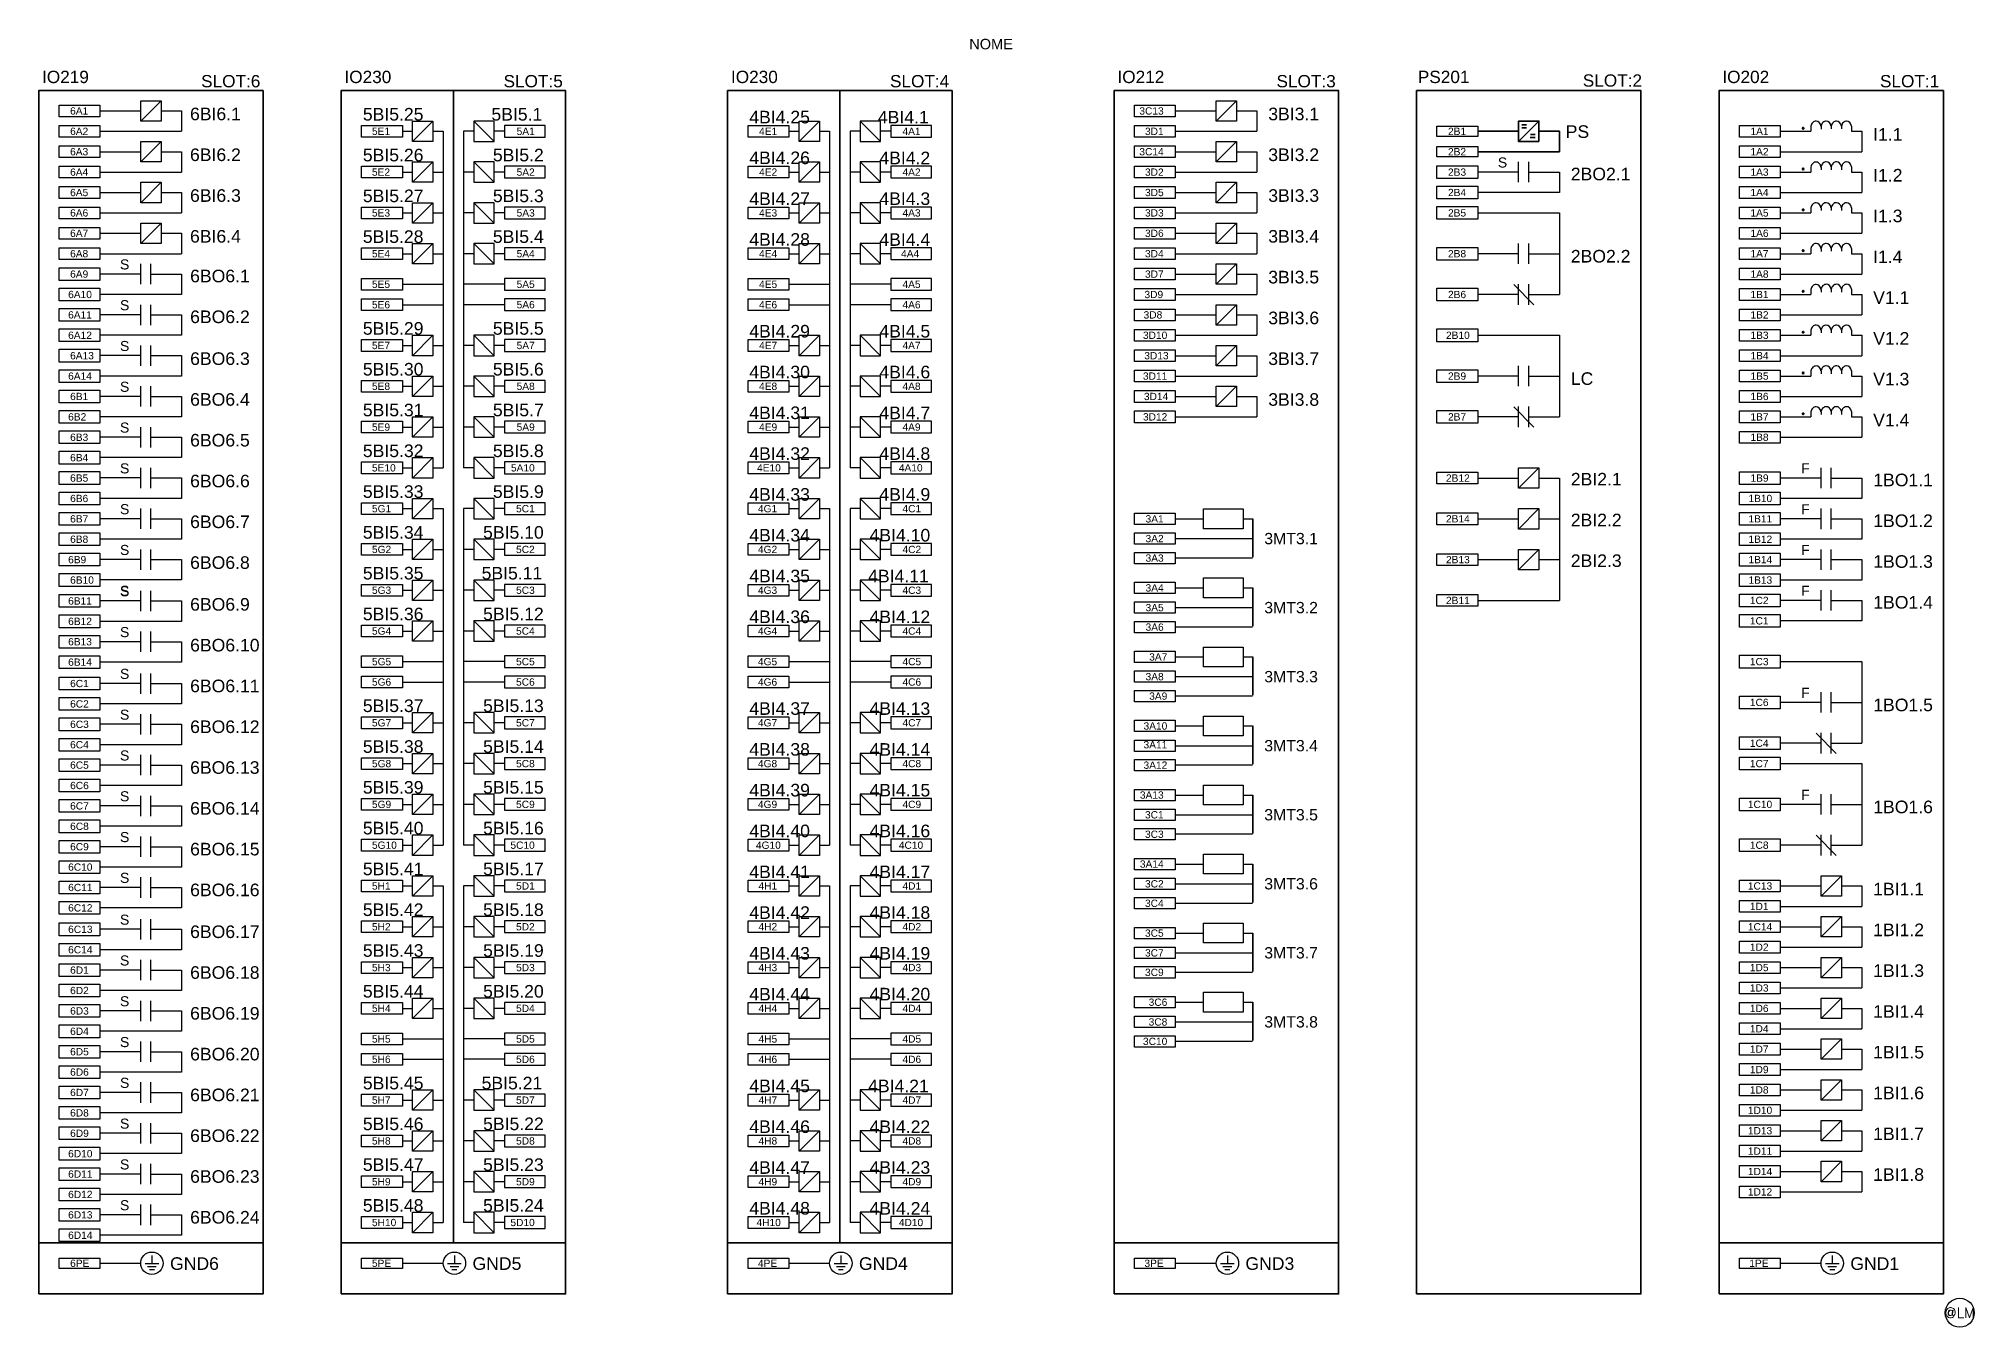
# Model space of a CAD drawing. Extents: x -144 to 228, y -238 to 10.
import ezdxf
from ezdxf.enums import TextEntityAlignment as Align

# ---------------------------------------------------------------- set-up
doc = ezdxf.new("R2010")
doc.units = 0
doc.header["$LTSCALE"] = 5
doc.header["$MEASUREMENT"] = 0
doc.styles.add('ROMANS', font='romans.shx', dxfattribs={"height": 100})
doc.styles.get("Standard").update_dxf_attribs({"font": 'arial.ttf'})

msp = doc.modelspace()

# ---------------------------------------------------------------- texts
for s, p in [('3MT3.1', (91.49, -86.11)), ('3MT3.2', (91.49, -99.38)), ('3MT3.3', (91.49, -112.65)), ('3MT3.4', (91.49, -125.92)), ('3MT3.5', (91.49, -139.19)), ('3MT3.6', (91.49, -152.46)), ('3MT3.7', (91.49, -165.73)), ('3MT3.8', (91.49, -179))]:
    msp.add_text(s, height=2.178).set_placement(p, align=Align.MIDDLE_LEFT)
for s, insert, char_height, attachment_point, line_spacing_factor in [('IO219', (-143.38, 3.8), 2.367, 1, 0.8), ('{\\fArial|b0|i0|c0|p0;IO230}', (-85.26, 3.8), 2.3667, 1, 0.8), ('IO230', (-10.99, 3.8), 2.367, 1, 0.8), ('IO212', (63.28, 3.8), 2.367, 1, 0.8), ('{\\fArial|b0|i0|c0|p0;PS201}', (121, 3.8), 2.3667, 1, 0.8), ('{\\fArial|b0|i0|c0|p0;IO202}', (179.52, 3.8), 2.3667, 1, 0.8), ('SLOT:6', (-101.42, 0.58), 2.367, 9, 0.8), ('SLOT:5', (-43.3, 0.58), 2.367, 9, 0.8), ('SLOT:4', (30.96, 0.58), 2.367, 9, 0.8), ('{\\fArial|b0|i0|c0|p0;SLOT:3}', (105.23, 0.58), 2.3667, 9, 0.8), ('{\\fArial|b0|i0|c0|p0;SLOT:2}', (164.09, 0.71), 2.3667, 9, 0.8), ('{\\fArial|b0|i0|c0|p0;SLOT:1}', (221.2, 0.58), 2.3667, 9, 0.8), ('6BI6.1', (-114.94, -4.52), 2.42, 4, 0.8), ('5BI5.25', (-81.73, -4.58), 2.42, 4, 0.8), ('5BI5.1', (-47.25, -4.58), 2.42, 6, 0.8), ('3BI3.1', (92.26, -4.52), 2.42, 4, 0.8), ('4BI4.25', (-7.47, -5.12), 2.42, 4, 0.8), ('4BI4.1', (27.02, -5.12), 2.42, 6, 0.8), ('{\\fArial|b0|i0|c0|p0;PS}', (149.42, -9.14), 2.4201, 7, 0.8), ('{\\fArial|b0|i0|c0|p0;I1.1}', (208.5, -8.44), 2.4201, 4, 0.8), ('6BI6.2', (-114.94, -12.36), 2.42, 4, 0.8), ('5BI5.26', (-81.73, -12.42), 2.42, 4, 0.8), ('5BI5.2', (-46.97, -12.42), 2.42, 6, 0.8), ('3BI3.2', (92.26, -12.36), 2.42, 4, 0.8), ('4BI4.26', (-7.47, -12.96), 2.42, 4, 0.8), ('4BI4.2', (27.3, -12.96), 2.42, 6, 0.8), ('{\\fArial|b0|i0|c0|p0;S}', (138.18, -12.86), 1.936, 3, 0.96), ('2BO2.1', (150.4, -17.29), 2.42, 7, 0.96), ('{\\fArial|b0|i0|c0|p0;I1.2}', (208.5, -16.28), 2.4201, 4, 0.8), ('6BI6.3', (-114.94, -20.2), 2.42, 4, 0.8), ('5BI5.27', (-81.73, -20.26), 2.42, 4, 0.8), ('5BI5.3', (-46.97, -20.26), 2.42, 6, 0.8), ('4BI4.27', (-7.47, -20.8), 2.42, 4, 0.8), ('4BI4.3', (27.3, -20.8), 2.42, 6, 0.8), ('3BI3.3', (92.26, -20.2), 2.42, 4, 0.8), ('{\\fArial|b0|i0|c0|p0;I1.3}', (208.5, -24.12), 2.4201, 4, 0.8), ('6BI6.4', (-114.94, -28.04), 2.42, 4, 0.8), ('5BI5.28', (-81.73, -28.1), 2.42, 4, 0.8), ('5BI5.4', (-46.97, -28.1), 2.42, 6, 0.8), ('4BI4.28', (-7.47, -28.64), 2.42, 4, 0.8), ('4BI4.4', (27.3, -28.64), 2.42, 6, 0.8), ('3BI3.4', (92.26, -28.04), 2.42, 4, 0.8), ('{\\fArial|b0|i0|c0|p0;S}', (-126.6, -32.45), 1.936, 3, 0.96), ('2BO2.2', (150.4, -33.09), 2.42, 7, 0.96), ('{\\fArial|b0|i0|c0|p0;I1.4}', (208.5, -31.96), 2.4201, 4, 0.8), ('6BO6.1', (-114.92, -36.89), 2.42, 7, 0.96), ('3BI3.5', (92.26, -35.88), 2.42, 4, 0.8), ('{\\fArial|b0|i0|c0|p0;S}', (-126.6, -40.29), 1.936, 3, 0.96), ('{\\fArial|b0|i0|c0|p0;S}', (-126.6, -40.29), 1.936, 3, 0.96), ('{\\fArial|b0|i0|c0|p0;V1.1}', (208.5, -39.8), 2.4201, 4, 0.8), ('6BO6.2', (-114.92, -44.73), 2.42, 7, 0.96), ('5BI5.29', (-81.73, -45.74), 2.42, 4, 0.8), ('5BI5.5', (-46.97, -45.74), 2.42, 6, 0.8), ('3BI3.6', (92.26, -43.72), 2.42, 4, 0.8), ('{\\fArial|b0|i0|c0|p0;S}', (-126.6, -48.13), 1.936, 3, 0.96), ('{\\fArial|b0|i0|c0|p0;S}', (-126.6, -48.13), 1.936, 3, 0.96), ('4BI4.29', (-7.47, -46.28), 2.42, 4, 0.8), ('4BI4.5', (27.3, -46.28), 2.42, 6, 0.8), ('{\\fArial|b0|i0|c0|p0;V1.2}', (208.5, -47.64), 2.4201, 4, 0.8), ('6BO6.3', (-114.92, -52.77), 2.42, 7, 0.96), ('3BI3.7', (92.26, -51.56), 2.42, 4, 0.8), ('5BI5.30', (-81.73, -53.58), 2.42, 4, 0.8), ('5BI5.6', (-46.97, -53.58), 2.42, 6, 0.8), ('4BI4.30', (-7.47, -54.12), 2.42, 4, 0.8), ('4BI4.6', (27.3, -54.12), 2.42, 6, 0.8), ('{\\fArial|b0|i0|c0|p0;LC}', (150.4, -56.61), 2.4201, 7, 0.96), ('{\\fArial|b0|i0|c0|p0;V1.3}', (208.5, -55.48), 2.4201, 4, 0.8), ('{\\fArial|b0|i0|c0|p0;S}', (-126.6, -55.97), 1.936, 3, 0.96), ('{\\fArial|b0|i0|c0|p0;S}', (-126.6, -55.97), 1.936, 3, 0.96), ('6BO6.4', (-114.92, -60.61), 2.42, 7, 0.96), ('3BI3.8', (92.26, -59.4), 2.42, 4, 0.8), ('5BI5.31', (-81.73, -61.42), 2.42, 4, 0.8), ('5BI5.7', (-46.97, -61.42), 2.42, 6, 0.8), ('4BI4.31', (-7.47, -61.96), 2.42, 4, 0.8), ('4BI4.7', (27.3, -61.96), 2.42, 6, 0.8), ('{\\fArial|b0|i0|c0|p0;V1.4}', (208.5, -63.32), 2.4201, 4, 0.8), ('{\\fArial|b0|i0|c0|p0;S}', (-126.6, -63.81), 1.936, 3, 0.96), ('{\\fArial|b0|i0|c0|p0;S}', (-126.6, -63.81), 1.936, 3, 0.96), ('6BO6.5', (-114.92, -68.45), 2.42, 7, 0.96), ('5BI5.32', (-81.73, -69.26), 2.42, 4, 0.8), ('5BI5.8', (-46.97, -69.26), 2.42, 6, 0.8), ('4BI4.32', (-7.47, -69.8), 2.42, 4, 0.8), ('4BI4.8', (27.3, -69.8), 2.42, 6, 0.8), ('{\\fArial|b0|i0|c0|p0;S}', (-126.6, -71.65), 1.936, 3, 0.96), ('{\\fArial|b0|i0|c0|p0;S}', (-126.6, -71.65), 1.936, 3, 0.96), ('6BO6.6', (-114.92, -76.29), 2.42, 7, 0.96), ('2BI2.1', (150.4, -74.7), 2.42, 4, 0.8), ('{\\fArial|b0|i0|c0|p0;F}', (196.3, -71.66), 1.936, 3, 0.96), ('1BO1.1', (208.52, -76.09), 2.42, 7, 0.96), ('5BI5.33', (-81.73, -77.1), 2.42, 4, 0.8), ('5BI5.9', (-46.97, -77.1), 2.42, 6, 0.8), ('4BI4.33', (-7.47, -77.64), 2.42, 4, 0.8), ('4BI4.9', (27.3, -77.64), 2.42, 6, 0.8), ('{\\fArial|b0|i0|c0|p0;S}', (-126.6, -79.49), 1.936, 3, 0.96), ('{\\fArial|b0|i0|c0|p0;S}', (-126.6, -79.49), 1.936, 3, 0.96), ('6BO6.7', (-114.92, -84.13), 2.42, 7, 0.96), ('2BI2.2', (150.4, -82.54), 2.42, 4, 0.8), ('{\\fArial|b0|i0|c0|p0;F}', (196.3, -79.5), 1.936, 3, 0.96), ('1BO1.2', (208.52, -83.93), 2.42, 7, 0.96), ('5BI5.34', (-81.73, -84.94), 2.42, 4, 0.8), ('5BI5.10', (-46.97, -84.94), 2.42, 6, 0.8), ('4BI4.34', (-7.47, -85.48), 2.42, 4, 0.8), ('4BI4.10', (27.3, -85.48), 2.42, 6, 0.8), ('{\\fArial|b0|i0|c0|p0;S}', (-126.6, -87.33), 1.936, 3, 0.96), ('{\\fArial|b0|i0|c0|p0;S}', (-126.6, -87.33), 1.936, 3, 0.96), ('2BI2.3', (150.4, -90.38), 2.42, 4, 0.8), ('{\\fArial|b0|i0|c0|p0;F}', (196.3, -87.34), 1.936, 3, 0.96), ('6BO6.8', (-114.92, -91.97), 2.42, 7, 0.96), ('5BI5.35', (-81.73, -92.78), 2.42, 4, 0.8), ('5BI5.11', (-47.25, -92.78), 2.42, 6, 0.8), ('4BI4.35', (-7.47, -93.32), 2.42, 4, 0.8), ('4BI4.11', (27.02, -93.32), 2.42, 6, 0.8), ('1BO1.3', (208.52, -91.77), 2.42, 7, 0.96), ('{\\fArial|b0|i0|c0|p0;S}', (-126.6, -95.17), 1.936, 3, 0.96), ('{\\fArial|b0|i0|c0|p0;S}', (-126.6, -95.28), 1.936, 3, 0.96), ('{\\fArial|b0|i0|c0|p0;F}', (196.3, -95.18), 1.936, 3, 0.96), ('6BO6.9', (-114.92, -100), 2.42, 7, 0.96), ('5BI5.36', (-81.73, -100.62), 2.42, 4, 0.8), ('5BI5.12', (-46.97, -100.62), 2.42, 6, 0.8), ('4BI4.36', (-7.47, -101.16), 2.42, 4, 0.8), ('4BI4.12', (27.3, -101.16), 2.42, 6, 0.8), ('1BO1.4', (208.52, -99.61), 2.42, 7, 0.96), ('{\\fArial|b0|i0|c0|p0;S}', (-126.6, -103.12), 1.936, 3, 0.96), ('6BO6.10', (-114.92, -107.84), 2.42, 7, 0.96), ('{\\fArial|b0|i0|c0|p0;S}', (-126.6, -111.15), 1.936, 3, 0.96), ('6BO6.11', (-114.92, -115.68), 2.42, 7, 0.96), ('{\\fArial|b0|i0|c0|p0;F}', (196.3, -114.79), 1.936, 3, 0.96), ('{\\fArial|b0|i0|c0|p0;S}', (-126.6, -118.99), 1.936, 3, 0.96), ('5BI5.37', (-81.73, -118.26), 2.42, 4, 0.8), ('5BI5.13', (-46.97, -118.26), 2.42, 6, 0.8), ('4BI4.37', (-7.47, -118.8), 2.42, 4, 0.8), ('4BI4.13', (27.3, -118.8), 2.42, 6, 0.8), ('1BO1.5', (208.52, -119.33), 2.42, 7, 0.96), ('6BO6.12', (-114.92, -123.52), 2.42, 7, 0.96), ('5BI5.38', (-81.73, -126.1), 2.42, 4, 0.8), ('5BI5.14', (-46.97, -126.1), 2.42, 6, 0.8), ('4BI4.38', (-7.47, -126.64), 2.42, 4, 0.8), ('4BI4.14', (27.3, -126.64), 2.42, 6, 0.8), ('{\\fArial|b0|i0|c0|p0;S}', (-126.6, -126.83), 1.936, 3, 0.96), ('6BO6.13', (-114.92, -131.36), 2.42, 7, 0.96), ('5BI5.39', (-81.73, -133.94), 2.42, 4, 0.8), ('5BI5.15', (-46.97, -133.94), 2.42, 6, 0.8), ('4BI4.39', (-7.47, -134.48), 2.42, 4, 0.8), ('4BI4.15', (27.3, -134.48), 2.42, 6, 0.8), ('{\\fArial|b0|i0|c0|p0;S}', (-126.6, -134.67), 1.936, 3, 0.96), ('6BO6.14', (-114.92, -139.2), 2.42, 7, 0.96), ('{\\fArial|b0|i0|c0|p0;F}', (196.3, -134.39), 1.936, 3, 0.96), ('1BO1.6', (208.52, -138.93), 2.42, 7, 0.96), ('5BI5.40', (-81.73, -141.78), 2.42, 4, 0.8), ('5BI5.16', (-46.97, -141.78), 2.42, 6, 0.8), ('4BI4.40', (-7.47, -142.32), 2.42, 4, 0.8), ('4BI4.16', (27.3, -142.32), 2.42, 6, 0.8), ('{\\fArial|b0|i0|c0|p0;S}', (-126.6, -142.51), 1.936, 3, 0.96), ('6BO6.15', (-114.92, -147.04), 2.42, 7, 0.96), ('5BI5.41', (-81.73, -149.62), 2.42, 4, 0.8), ('5BI5.17', (-46.97, -149.62), 2.42, 6, 0.8), ('{\\fArial|b0|i0|c0|p0;S}', (-126.6, -150.35), 1.936, 3, 0.96), ('6BO6.16', (-114.92, -154.88), 2.42, 7, 0.96), ('4BI4.41', (-7.47, -150.16), 2.42, 4, 0.8), ('4BI4.17', (27.3, -150.16), 2.42, 6, 0.8), ('1BI1.1', (208.5, -153.48), 2.42, 4, 0.8), ('5BI5.42', (-81.73, -157.46), 2.42, 4, 0.8), ('5BI5.18', (-46.97, -157.46), 2.42, 6, 0.8), ('{\\fArial|b0|i0|c0|p0;S}', (-126.6, -158.39), 1.936, 3, 0.96), ('4BI4.42', (-7.47, -158), 2.42, 4, 0.8), ('4BI4.18', (27.3, -158), 2.42, 6, 0.8), ('6BO6.17', (-114.92, -162.92), 2.42, 7, 0.96), ('1BI1.2', (208.5, -161.32), 2.42, 4, 0.8), ('{\\fArial|b0|i0|c0|p0;S}', (-126.6, -166.23), 1.936, 3, 0.96), ('5BI5.43', (-81.73, -165.3), 2.42, 4, 0.8), ('5BI5.19', (-46.97, -165.3), 2.42, 6, 0.8), ('4BI4.43', (-7.47, -165.84), 2.42, 4, 0.8), ('4BI4.19', (27.3, -165.84), 2.42, 6, 0.8), ('6BO6.18', (-114.92, -170.76), 2.42, 7, 0.96), ('1BI1.3', (208.5, -169.16), 2.42, 4, 0.8), ('{\\fArial|b0|i0|c0|p0;S}', (-126.6, -174.07), 1.936, 3, 0.96), ('5BI5.44', (-81.73, -173.14), 2.42, 4, 0.8), ('5BI5.20', (-46.97, -173.14), 2.42, 6, 0.8), ('4BI4.44', (-7.47, -173.68), 2.42, 4, 0.8), ('4BI4.20', (27.3, -173.68), 2.42, 6, 0.8), ('6BO6.19', (-114.92, -178.6), 2.42, 7, 0.96), ('1BI1.4', (208.5, -177), 2.42, 4, 0.8), ('{\\fArial|b0|i0|c0|p0;S}', (-126.6, -181.91), 1.936, 3, 0.96), ('6BO6.20', (-114.92, -186.44), 2.42, 7, 0.96), ('1BI1.5', (208.5, -184.84), 2.42, 4, 0.8), ('5BI5.45', (-81.73, -190.78), 2.42, 4, 0.8), ('5BI5.21', (-47.25, -190.78), 2.42, 6, 0.8), ('{\\fArial|b0|i0|c0|p0;S}', (-126.6, -189.75), 1.936, 3, 0.96), ('6BO6.21', (-114.92, -194.28), 2.42, 7, 0.96), ('4BI4.45', (-7.47, -191.32), 2.42, 4, 0.8), ('4BI4.21', (27.02, -191.32), 2.42, 6, 0.8), ('1BI1.6', (208.5, -192.68), 2.42, 4, 0.8), ('{\\fArial|b0|i0|c0|p0;S}', (-126.6, -197.59), 1.936, 3, 0.96), ('6BO6.22', (-114.92, -202.12), 2.42, 7, 0.96), ('5BI5.46', (-81.73, -198.62), 2.42, 4, 0.8), ('5BI5.22', (-46.97, -198.62), 2.42, 6, 0.8), ('4BI4.46', (-7.47, -199.16), 2.42, 4, 0.8), ('4BI4.22', (27.3, -199.16), 2.42, 6, 0.8), ('1BI1.7', (208.5, -200.52), 2.42, 4, 0.8), ('{\\fArial|b0|i0|c0|p0;S}', (-126.6, -205.43), 1.936, 3, 0.96), ('6BO6.23', (-114.92, -209.96), 2.42, 7, 0.96), ('5BI5.47', (-81.73, -206.46), 2.42, 4, 0.8), ('5BI5.23', (-46.97, -206.46), 2.42, 6, 0.8), ('4BI4.47', (-7.47, -207), 2.42, 4, 0.8), ('4BI4.23', (27.3, -207), 2.42, 6, 0.8), ('1BI1.8', (208.5, -208.36), 2.42, 4, 0.8), ('{\\fArial|b0|i0|c0|p0;S}', (-126.6, -213.27), 1.936, 3, 0.96), ('6BO6.24', (-114.92, -217.8), 2.42, 7, 0.96), ('5BI5.48', (-81.73, -214.3), 2.42, 4, 0.8), ('5BI5.24', (-46.97, -214.3), 2.42, 6, 0.8), ('4BI4.48', (-7.47, -214.84), 2.42, 4, 0.8), ('4BI4.24', (27.3, -214.84), 2.42, 6, 0.8), ('GND6', (-118.78, -226.7), 2.42, 7, 0.8), ('GND5', (-60.66, -226.7), 2.42, 7, 0.8), ('{\\fArial|b0|i0|c0|p0;GND4}', (13.6, -226.7), 2.4201, 7, 0.8), ('{\\fArial|b0|i0|c0|p0;GND3}', (87.87, -226.7), 2.4201, 7, 0.8), ('{\\fArial|b0|i0|c0|p0;GND1}', (204.11, -226.7), 2.4201, 7, 0.8)]:
    msp.add_mtext(s, dxfattribs=dict(insert=insert, char_height=char_height, attachment_point=attachment_point, line_spacing_factor=line_spacing_factor))
at = {"flags": 4}
msp.add_attdef('NOME', text='NOME', height=2, dxfattribs=at).set_placement((38.99, 8.93), align=Align.MIDDLE_CENTER)
for tag, text, p in [('6A1', '6A1', (-137.98, -3.92)), ('6A2', '6A2', (-137.98, -7.84)), ('5E1', '5E1', (-79.98, -7.84)), ('4A1', '4A1', (21.97, -7.84)), ('6A3', '6A3', (-137.98, -11.76)), ('6A4', '6A4', (-137.98, -15.68)), ('5E2', '5E2', (-79.98, -15.68)), ('4A2', '4A2', (21.97, -15.68)), ('6A5', '6A5', (-137.98, -19.6)), ('6A6', '6A6', (-137.98, -23.52)), ('5E3', '5E3', (-79.98, -23.52)), ('4A3', '4A3', (21.97, -23.52)), ('6A7', '6A7', (-137.98, -27.44)), ('6A8', '6A8', (-137.98, -31.36)), ('5E4', '5E4', (-79.98, -31.36)), ('4A4', '4A4', (21.7, -31.36)), ('6A9', '6A9', (-137.98, -35.28)), ('5E5', '5E5', (-79.98, -37.24)), ('4A5', '4A5', (21.97, -37.24)), ('6A10', '6A10', (-138.36, -39.2)), ('5E6', '5E6', (-79.98, -41.16)), ('4A6', '4A6', (21.97, -41.16)), ('6A11', '6A11', (-138.36, -43.12)), ('6A12', '6A12', (-138.36, -47.04)), ('5E7', '5E7', (-79.98, -49)), ('4A7', '4A7', (21.97, -49)), ('6A13', '6A13', (-137.98, -50.96)), ('6A14', '6A14', (-138.36, -54.88)), ('6B1', '6B1', (-137.98, -58.8)), ('5E8', '5E8', (-79.98, -56.84)), ('4A8', '4A8', (21.97, -56.84)), ('6B2', '6B2', (-138.36, -62.72)), ('6B3', '6B3', (-137.98, -66.64)), ('5E9', '5E9', (-79.98, -64.68)), ('4A9', '4A9', (21.97, -64.68)), ('6B4', '6B4', (-137.98, -70.56)), ('6B5', '6B5', (-137.98, -74.48)), ('5E10', '5E10', (-79.98, -72.52)), ('4A10', '4A10', (21.27, -72.52)), ('6B6', '6B6', (-137.98, -78.4)), ('6B7', '6B7', (-137.98, -82.32)), ('5G1', '5G1', (-79.98, -80.36)), ('4C1', '4C1', (21.97, -80.36)), ('6B8', '6B8', (-137.98, -86.24)), ('5G2', '5G2', (-79.98, -88.2)), ('4C2', '4C2', (21.97, -88.2)), ('6B9', '6B9', (-138.36, -90.16)), ('6B10', '6B10', (-137.98, -94.08)), ('5G3', '5G3', (-79.98, -96.04)), ('4C3', '4C3', (21.97, -96.04)), ('6B11', '6B11', (-138.36, -98.1)), ('6B12', '6B12', (-138.36, -102.02)), ('5G4', '5G4', (-79.98, -103.88)), ('4C4', '4C4', (21.97, -103.88)), ('6B13', '6B13', (-138.36, -105.94)), ('6B14', '6B14', (-138.36, -109.86)), ('5G5', '5G5', (-79.98, -109.76)), ('4C5', '4C5', (21.97, -109.76)), ('6C1', '6C1', (-137.98, -113.97)), ('5G6', '5G6', (-79.98, -113.68)), ('4C6', '4C6', (21.97, -113.68)), ('6C2', '6C2', (-137.98, -117.89)), ('6C3', '6C3', (-137.98, -121.81)), ('5G7', '5G7', (-79.98, -121.52)), ('4C7', '4C7', (21.97, -121.52)), ('6C4', '6C4', (-137.98, -125.73)), ('6C5', '6C5', (-137.98, -129.65)), ('5G8', '5G8', (-79.98, -129.36)), ('4C8', '4C8', (21.97, -129.36)), ('6C6', '6C6', (-137.98, -133.57)), ('6C7', '6C7', (-137.98, -137.49)), ('5G9', '5G9', (-79.98, -137.2)), ('4C9', '4C9', (21.97, -137.2)), ('6C8', '6C8', (-137.98, -141.41)), ('6C9', '6C9', (-137.98, -145.33)), ('5G10', '5G10', (-79.98, -145.04)), ('4C10', '4C10', (21.27, -145.04)), ('6C10', '6C10', (-138.36, -149.25)), ('6C11', '6C11', (-138.36, -153.17)), ('5H1', '5H1', (-79.98, -152.88)), ('4D1', '4D1', (21.97, -152.88)), ('6C12', '6C12', (-138.36, -157.09)), ('6C13', '6C13', (-138.36, -161.21)), ('5H2', '5H2', (-79.98, -160.72)), ('4D2', '4D2', (21.97, -160.72)), ('6C14', '6C14', (-138.36, -165.13)), ('6D1', '6D1', (-137.98, -169.05)), ('5H3', '5H3', (-79.98, -168.56)), ('4D3', '4D3', (21.97, -168.56)), ('6D2', '6D2', (-137.98, -172.97)), ('6D3', '6D3', (-137.98, -176.89)), ('5H4', '5H4', (-79.98, -176.4)), ('4D4', '4D4', (21.97, -176.4)), ('6D4', '6D4', (-137.98, -180.81)), ('5H5', '5H5', (-79.98, -182.28)), ('4D5', '4D5', (21.97, -182.28)), ('6D5', '6D5', (-137.98, -184.73)), ('5H6', '5H6', (-79.98, -186.2)), ('4D6', '4D6', (21.97, -186.2)), ('6D6', '6D6', (-137.98, -188.65)), ('6D7', '6D7', (-137.98, -192.57)), ('5H7', '5H7', (-79.98, -194.04)), ('4D7', '4D7', (21.97, -194.04)), ('6D8', '6D8', (-137.98, -196.49)), ('6D9', '6D9', (-137.98, -200.41)), ('6D10', '6D10', (-138.36, -204.33)), ('5H8', '5H8', (-79.98, -201.88)), ('4D8', '4D8', (21.97, -201.88)), ('6D11', '6D11', (-138.36, -208.25)), ('6D12', '6D12', (-138.36, -212.17)), ('5H9', '5H9', (-79.98, -209.72)), ('4D9', '4D9', (21.97, -209.72)), ('6D13', '6D13', (-138.36, -216.09)), ('6D14', '6D14', (-138.36, -220.01)), ('5H10', '5H10', (-79.98, -217.56)), ('4D10', '4D10', (21.27, -217.56)), ('6PE', '6PE', (-137.98, -225.4)), ('5PE', '5PE', (-79.98, -225.4))]:
    msp.add_attdef(tag, text=text, height=1.4, dxfattribs=at).set_placement(p, align=Align.MIDDLE_LEFT)
for tag, text, p in [('3C13', '3C13', (72.16, -3.92)), ('5A1', '5A1', (-48.7, -7.84)), ('4E1', '4E1', (-2.11, -7.84)), ('3D1', '3D1', (72.16, -7.84)), ('2B1', '2B1', (130.28, -7.84)), ('1A1', '1A1', (188.4, -7.84)), ('3C14', '3C14', (72.16, -11.76)), ('2B2', '2B2', (130.28, -11.76)), ('1A2', '1A2', (188.4, -11.76)), ('5A2', '5A2', (-48.7, -15.68)), ('4E2', '4E2', (-2.11, -15.68)), ('3D2', '3D2', (72.16, -15.68)), ('2B3', '2B3', (130.28, -15.68)), ('1A3', '1A3', (188.4, -15.68)), ('3D5', '3D5', (72.16, -19.6)), ('2B4', '2B4', (130.28, -19.6)), ('1A4', '1A4', (188.4, -19.6)), ('5A3', '5A3', (-48.7, -23.52)), ('4E3', '4E3', (-2.11, -23.52)), ('3D3', '3D3', (72.16, -23.52)), ('2B5', '2B5', (130.28, -23.52)), ('1A5', '1A5', (188.4, -23.52)), ('3D6', '3D6', (72.16, -27.44)), ('1A6', '1A6', (188.4, -27.44)), ('5A4', '5A4', (-48.7, -31.36)), ('4E4', '4E4', (-2.11, -31.36)), ('3D4', '3D4', (72.16, -31.36)), ('2B8', '2B8', (130.28, -31.36)), ('1A7', '1A7', (188.4, -31.36)), ('5A5', '5A5', (-48.7, -37.24)), ('4E5', '4E5', (-2.11, -37.24)), ('3D7', '3D7', (72.16, -35.28)), ('1A8', '1A8', (188.4, -35.28)), ('5A6', '5A6', (-48.7, -41.16)), ('4E6', '4E6', (-2.11, -41.16)), ('3D9', '3D9', (72.06, -39.2)), ('2B6', '2B6', (130.28, -39.2)), ('1B1', '1B1', (188.4, -39.2)), ('3D8', '3D8', (71.89, -43.12)), ('1B2', '1B2', (188.4, -43.12)), ('5A7', '5A7', (-48.7, -49)), ('4E7', '4E7', (-2.11, -49)), ('3D10', '3D10', (72.86, -47.04)), ('2B10', '2B10', (130.98, -47.04)), ('1B3', '1B3', (188.4, -47.04)), ('3D13', '3D13', (73.11, -50.96)), ('1B4', '1B4', (188.4, -50.96)), ('3D11', '3D11', (72.86, -54.88)), ('2B9', '2B9', (130.28, -54.88)), ('1B5', '1B5', (188.4, -54.88)), ('5A8', '5A8', (-48.7, -56.84)), ('4E8', '4E8', (-2.11, -56.84)), ('3D14', '3D14', (73.04, -58.8)), ('1B6', '1B6', (188.4, -58.8)), ('3D12', '3D12', (72.86, -62.72)), ('2B7', '2B7', (130.28, -62.72)), ('1B7', '1B7', (188.4, -62.72)), ('5A9', '5A9', (-48.7, -64.68)), ('4E9', '4E9', (-2.11, -64.68)), ('1B8', '1B8', (188.4, -66.64)), ('5A10', '5A10', (-48.7, -72.52)), ('4E10', '4E10', (-1.41, -72.52)), ('2B12', '2B12', (130.98, -74.48)), ('1B9', '1B9', (188.4, -74.48)), ('1B10', '1B10', (189.1, -78.4)), ('5C1', '5C1', (-48.7, -80.36)), ('4G1', '4G1', (-2.11, -80.36)), ('3A1', '3A1', (72.16, -82.32)), ('2B14', '2B14', (130.98, -82.32)), ('1B11', '1B11', (189.1, -82.32)), ('3A2', '3A2', (72.16, -86.11)), ('1B12', '1B12', (189.1, -86.24)), ('5C2', '5C2', (-48.7, -88.2)), ('4G2', '4G2', (-2.11, -88.2)), ('3A3', '3A3', (72.16, -89.86)), ('2B13', '2B13', (130.98, -90.16)), ('1B14', '1B14', (189.1, -90.16)), ('5C3', '5C3', (-48.7, -96.04)), ('4G3', '4G3', (-2.11, -96.04)), ('3A4', '3A4', (72.16, -95.59)), ('1B13', '1B13', (189.1, -94.08)), ('3A5', '3A5', (72.16, -99.38)), ('2B11', '2B11', (130.98, -98)), ('1C2', '1C2', (188.4, -98)), ('5C4', '5C4', (-48.7, -103.88)), ('4G4', '4G4', (-2.11, -103.88)), ('3A6', '3A6', (72.16, -103.13)), ('1C1', '1C1', (188.4, -101.92)), ('5C5', '5C5', (-48.7, -109.76)), ('4G5', '4G5', (-2.11, -109.76)), ('3A7', '3A7', (72.86, -108.86)), ('1C3', '1C3', (188.4, -109.76)), ('5C6', '5C6', (-48.7, -113.68)), ('4G6', '4G6', (-2.11, -113.68)), ('3A8', '3A8', (72.16, -112.65)), ('3A9', '3A9', (72.86, -116.39)), ('1C6', '1C6', (188.4, -117.6)), ('5C7', '5C7', (-48.7, -121.52)), ('4G7', '4G7', (-2.11, -121.52)), ('3A10', '3A10', (72.86, -122.13)), ('3A11', '3A11', (72.86, -125.74)), ('1C4', '1C4', (188.4, -125.44)), ('5C8', '5C8', (-48.7, -129.36)), ('4G8', '4G8', (-2.11, -129.36)), ('3A12', '3A12', (72.86, -129.66)), ('1C7', '1C7', (188.4, -129.36)), ('5C9', '5C9', (-48.7, -137.2)), ('4G9', '4G9', (-2.11, -137.2)), ('3A13', '3A13', (72.16, -135.4)), ('1C10', '1C10', (189.1, -137.2)), ('3C1', '3C1', (72.16, -139.2)), ('5C10', '5C10', (-48.7, -145.04)), ('4G10', '4G10', (-1.41, -145.04)), ('3C3', '3C3', (72.16, -142.94)), ('1C8', '1C8', (188.4, -145.04)), ('3A14', '3A14', (72.16, -148.67)), ('5D1', '5D1', (-48.7, -152.88)), ('4H1', '4H1', (-2.11, -152.88)), ('3C2', '3C2', (72.16, -152.47)), ('1C13', '1C13', (189.1, -152.88)), ('3C4', '3C4', (72.16, -156.21)), ('1D1', '1D1', (188.4, -156.8)), ('5D2', '5D2', (-48.7, -160.72)), ('4H2', '4H2', (-2.11, -160.72)), ('3C5', '3C5', (72.16, -161.94)), ('1C14', '1C14', (189.1, -160.72)), ('3C7', '3C7', (72.16, -165.74)), ('1D2', '1D2', (188.4, -164.64)), ('5D3', '5D3', (-48.7, -168.56)), ('4H3', '4H3', (-2.11, -168.56)), ('3C9', '3C9', (72.16, -169.48)), ('1D5', '1D5', (188.4, -168.56)), ('3C6', '3C6', (72.86, -175.22)), ('1D3', '1D3', (188.4, -172.48)), ('5D4', '5D4', (-48.7, -176.4)), ('4H4', '4H4', (-2.11, -176.4)), ('3C8', '3C8', (72.86, -179.01)), ('1D6', '1D6', (188.4, -176.4)), ('5D5', '5D5', (-48.7, -182.28)), ('4H5', '4H5', (-2.11, -182.28)), ('3C10', '3C10', (72.86, -182.75)), ('1D4', '1D4', (188.4, -180.32)), ('5D6', '5D6', (-48.7, -186.2)), ('4H6', '4H6', (-2.11, -186.2)), ('1D7', '1D7', (188.4, -184.24)), ('1D9', '1D9', (188.4, -188.16)), ('5D7', '5D7', (-48.7, -194.04)), ('4H7', '4H7', (-2.11, -194.04)), ('1D8', '1D8', (188.4, -192.08)), ('1D10', '1D10', (189.1, -196)), ('1D13', '1D13', (189.1, -199.92)), ('5D8', '5D8', (-48.7, -201.88)), ('4H8', '4H8', (-2.11, -201.88)), ('1D11', '1D11', (189.1, -203.84)), ('1D14', '1D14', (189.1, -207.76)), ('5D9', '5D9', (-48.7, -209.72)), ('4H9', '4H9', (-2.11, -209.72)), ('1D12', '1D12', (189.1, -211.68)), ('5D10', '5D10', (-48.7, -217.56)), ('4H10', '4H10', (-1.41, -217.56)), ('4PE', '4PE', (-2.11, -225.4)), ('3PE', '3PE', (72.16, -225.4)), ('1PE', '1PE', (188.4, -225.4))]:
    msp.add_attdef(tag, text=text, height=1.4, dxfattribs=at).set_placement(p, align=Align.MIDDLE_RIGHT)
at = {"style": 'ROMANS', "flags": 4}
msp.add_attdef('@LM', text='@LM', height=2, dxfattribs=at).set_placement((225.14, -234.91), align=Align.MIDDLE_CENTER)

# ---------------------------------------------------------------- hatches: boundary and pattern name
h = msp.add_hatch(color=256)
edge = h.paths.add_edge_path()
edge.add_arc((195.05, -7.25), 0.147, 0, 360)
h = msp.add_hatch(color=256)
edge = h.paths.add_edge_path()
edge.add_arc((195.05, -15.09), 0.147, 0, 360)
h = msp.add_hatch(color=256)
edge = h.paths.add_edge_path()
edge.add_arc((195.05, -22.93), 0.147, 0, 360)
h = msp.add_hatch(color=256)
edge = h.paths.add_edge_path()
edge.add_arc((195.05, -30.77), 0.147, 0, 360)
h = msp.add_hatch(color=256)
edge = h.paths.add_edge_path()
edge.add_arc((195.05, -38.61), 0.147, 0, 360)
h = msp.add_hatch(color=256)
edge = h.paths.add_edge_path()
edge.add_arc((195.05, -46.45), 0.147, 0, 360)
h = msp.add_hatch(color=256)
edge = h.paths.add_edge_path()
edge.add_arc((195.05, -54.29), 0.147, 0, 360)
h = msp.add_hatch(color=256)
edge = h.paths.add_edge_path()
edge.add_arc((195.05, -62.13), 0.147, 0, 360)

# ---------------------------------------------------------------- linework, layer by layer
at = {"lineweight": 25}
for p, q in [((-120.5, -1.96), (-124.42, -5.88)), ((86.16, -1.96), (82.24, -5.88)), ((-132.26, -3.92), (-124.42, -3.92)), ((-68.26, -5.88), (-72.18, -9.8)), ((-60.42, -5.88), (-56.5, -9.8)), ((6.01, -5.88), (2.09, -9.8)), ((13.85, -5.88), (17.77, -9.8)), ((74.4, -3.92), (82.24, -3.92)), ((196.52, -6.86), (196.52, -7.84)), ((198.48, -6.86), (198.48, -7.4)), ((200.44, -6.84), (200.44, -7.38)), ((202.4, -6.84), (202.4, -7.38)), ((204.36, -6.84), (204.36, -7.84)), ((-132.16, -7.84), (-116.58, -7.84)), ((-120.5, -9.8), (-124.42, -13.72)), ((-74.14, -7.84), (-72.18, -7.84)), ((-54.54, -7.84), (-56.5, -7.84)), ((0.13, -7.84), (2.09, -7.84)), ((19.73, -7.84), (17.77, -7.84)), ((74.5, -7.84), (90.08, -7.84)), ((86.16, -9.8), (82.24, -13.72)), ((190.64, -7.84), (196.52, -7.84)), ((-132.26, -11.76), (-124.42, -11.76)), ((-68.26, -13.72), (-72.18, -17.64)), ((-60.42, -13.72), (-56.5, -17.64)), ((6.01, -13.72), (2.09, -17.64)), ((13.85, -13.72), (17.77, -17.64)), ((74.4, -11.76), (82.24, -11.76)), ((140.36, -17.64), (140.36, -13.72)), ((142.32, -17.64), (142.32, -13.72)), ((190.74, -11.76), (206.32, -11.76)), ((196.52, -14.7), (196.52, -15.68)), ((198.48, -14.7), (198.48, -15.24)), ((200.44, -14.68), (200.44, -15.22)), ((202.4, -14.68), (202.4, -15.22)), ((204.36, -14.68), (204.36, -15.68)), ((-132.16, -15.68), (-116.58, -15.68)), ((-120.5, -17.64), (-124.42, -21.56)), ((-74.14, -15.68), (-72.18, -15.68)), ((-54.54, -15.68), (-56.5, -15.68)), ((0.13, -15.68), (2.09, -15.68)), ((19.73, -15.68), (17.77, -15.68)), ((74.5, -15.68), (90.08, -15.68)), ((86.16, -17.64), (82.24, -21.56)), ((140.36, -15.68), (132.52, -15.68)), ((142.32, -15.68), (148.2, -15.68)), ((190.64, -15.68), (196.52, -15.68)), ((-132.26, -19.6), (-124.42, -19.6)), ((-68.26, -21.56), (-72.18, -25.48)), ((-60.42, -21.56), (-56.5, -25.48)), ((6.01, -21.56), (2.09, -25.48)), ((13.85, -21.56), (17.77, -25.48)), ((74.4, -19.6), (82.24, -19.6)), ((190.74, -19.6), (206.32, -19.6)), ((-132.16, -23.52), (-116.58, -23.52)), ((-120.5, -25.48), (-124.42, -29.4)), ((-74.14, -23.52), (-72.18, -23.52)), ((-54.54, -23.52), (-56.5, -23.52)), ((0.13, -23.52), (2.09, -23.52)), ((19.73, -23.52), (17.77, -23.52)), ((74.5, -23.52), (90.08, -23.52)), ((86.16, -25.48), (82.24, -29.4)), ((132.52, -23.52), (148.2, -23.52)), ((148.2, -23.52), (148.2, -31.36)), ((190.64, -23.52), (196.52, -23.52)), ((196.52, -22.54), (196.52, -23.52)), ((198.48, -22.54), (198.48, -23.08)), ((200.44, -22.52), (200.44, -23.06)), ((202.4, -22.52), (202.4, -23.06)), ((204.36, -22.52), (204.36, -23.52)), ((-132.26, -27.44), (-124.42, -27.44)), ((-68.26, -29.4), (-72.18, -33.32)), ((-60.42, -29.4), (-56.5, -33.32)), ((6.01, -29.4), (2.09, -33.32)), ((13.85, -29.4), (17.77, -33.32)), ((74.4, -27.44), (82.24, -27.44)), ((140.36, -33.32), (140.36, -29.4)), ((142.32, -33.32), (142.32, -29.4)), ((190.74, -27.44), (206.32, -27.44)), ((-132.16, -31.36), (-116.58, -31.36)), ((-124.42, -37.23), (-124.42, -33.32)), ((-122.46, -37.23), (-122.46, -33.32)), ((-74.14, -31.36), (-72.18, -31.36)), ((-54.54, -31.36), (-56.5, -31.36)), ((0.13, -31.36), (2.09, -31.36)), ((19.73, -31.36), (17.77, -31.36)), ((74.5, -31.36), (90.08, -31.36)), ((86.16, -33.32), (82.24, -37.24)), ((140.36, -31.36), (132.52, -31.36)), ((142.32, -31.36), (148.2, -31.36)), ((148.2, -31.36), (148.2, -39.2)), ((190.64, -31.36), (196.52, -31.36)), ((196.52, -30.38), (196.52, -31.36)), ((198.48, -30.38), (198.48, -30.92)), ((200.44, -30.36), (200.44, -30.9)), ((202.4, -30.36), (202.4, -30.9)), ((204.36, -30.36), (204.36, -31.36)), ((-124.42, -35.27), (-132.26, -35.27)), ((-122.46, -35.27), (-116.58, -35.27)), ((74.4, -35.28), (82.24, -35.28)), ((190.74, -35.28), (206.32, -35.28)), ((-74.14, -37.24), (-68.26, -37.24)), ((-54.54, -37.24), (-60.42, -37.24)), ((0.13, -37.24), (6.01, -37.24)), ((19.73, -37.24), (13.85, -37.24)), ((74.5, -39.2), (90.08, -39.2)), ((140.36, -39.2), (132.52, -39.2)), ((139.43, -37.29), (143.3, -41.16)), ((140.36, -41.16), (140.36, -37.24)), ((142.32, -41.16), (142.32, -37.24)), ((142.32, -39.2), (148.2, -39.2)), ((190.64, -39.2), (196.52, -39.2)), ((196.52, -38.22), (196.52, -39.2)), ((198.48, -38.22), (198.48, -38.76)), ((200.44, -38.2), (200.44, -38.74)), ((202.4, -38.2), (202.4, -38.74)), ((204.36, -38.2), (204.36, -39.2)), ((-124.42, -43.11), (-132.26, -43.11)), ((-124.42, -45.07), (-124.42, -41.16)), ((-122.46, -45.07), (-122.46, -41.16)), ((-122.46, -43.11), (-116.58, -43.11)), ((-74.14, -41.16), (-68.26, -41.16)), ((-54.54, -41.16), (-60.42, -41.16)), ((0.13, -41.16), (6.01, -41.16)), ((19.73, -41.16), (13.85, -41.16)), ((74.4, -43.12), (82.24, -43.12)), ((86.16, -41.16), (82.24, -45.08)), ((190.74, -43.12), (206.32, -43.12)), ((-68.26, -47.04), (-72.18, -50.96)), ((-60.42, -47.04), (-56.5, -50.96)), ((6.01, -47.04), (2.09, -50.96)), ((13.85, -47.04), (17.77, -50.96)), ((74.5, -47.04), (90.08, -47.04)), ((132.52, -47.04), (148.2, -47.04)), ((148.2, -47.04), (148.2, -62.72)), ((190.64, -47.04), (196.52, -47.04)), ((196.52, -46.06), (196.52, -47.04)), ((198.48, -46.06), (198.48, -46.6)), ((200.44, -46.04), (200.44, -46.58)), ((202.4, -46.04), (202.4, -46.58)), ((204.36, -46.04), (204.36, -47.04)), ((-124.42, -50.95), (-132.26, -50.95)), ((-124.42, -52.91), (-124.42, -49)), ((-122.46, -52.91), (-122.46, -49)), ((-122.46, -50.95), (-116.58, -50.95)), ((-74.14, -49), (-72.18, -49)), ((-54.54, -49), (-56.5, -49)), ((0.13, -49), (2.09, -49)), ((19.73, -49), (17.77, -49)), ((74.4, -50.96), (82.24, -50.96)), ((86.16, -49), (82.24, -52.92)), ((190.74, -50.96), (206.32, -50.96)), ((-68.26, -54.88), (-72.18, -58.8)), ((-60.42, -54.88), (-56.5, -58.8)), ((6.01, -54.88), (2.09, -58.8)), ((13.85, -54.88), (17.77, -58.8)), ((74.5, -54.88), (90.08, -54.88)), ((140.36, -54.88), (132.52, -54.88)), ((140.36, -56.84), (140.36, -52.92)), ((142.32, -56.84), (142.32, -52.92)), ((142.32, -54.88), (148.2, -54.88)), ((190.64, -54.88), (196.52, -54.88)), ((196.52, -53.9), (196.52, -54.88)), ((198.48, -53.9), (198.48, -54.44)), ((200.44, -53.88), (200.44, -54.42)), ((202.4, -53.88), (202.4, -54.42)), ((204.36, -53.88), (204.36, -54.88)), ((-124.42, -58.79), (-132.26, -58.79)), ((-124.42, -60.75), (-124.42, -56.84)), ((-122.46, -60.75), (-122.46, -56.84)), ((-122.46, -58.79), (-116.58, -58.79)), ((-74.14, -56.84), (-72.18, -56.84)), ((-54.54, -56.84), (-56.5, -56.84)), ((0.13, -56.84), (2.09, -56.84)), ((19.73, -56.84), (17.77, -56.84)), ((74.4, -58.8), (82.24, -58.8)), ((86.16, -56.84), (82.24, -60.76)), ((190.74, -58.8), (206.32, -58.8)), ((-68.26, -62.72), (-72.18, -66.64)), ((-60.42, -62.72), (-56.5, -66.64)), ((6.01, -62.72), (2.09, -66.64)), ((13.85, -62.72), (17.77, -66.64)), ((74.5, -62.72), (90.08, -62.72)), ((140.36, -62.72), (132.52, -62.72)), ((139.43, -60.81), (143.3, -64.68)), ((140.36, -64.68), (140.36, -60.76)), ((142.32, -64.68), (142.32, -60.76)), ((142.32, -62.72), (148.2, -62.72)), ((190.64, -62.72), (196.52, -62.72)), ((196.52, -61.74), (196.52, -62.72)), ((198.48, -61.74), (198.48, -62.28)), ((200.44, -61.72), (200.44, -62.26)), ((202.4, -61.72), (202.4, -62.26)), ((204.36, -61.72), (204.36, -62.72)), ((-124.42, -66.63), (-132.26, -66.63)), ((-124.42, -68.59), (-124.42, -64.68)), ((-122.46, -68.59), (-122.46, -64.68)), ((-122.46, -66.63), (-116.58, -66.63)), ((-74.14, -64.68), (-72.18, -64.68)), ((-54.54, -64.68), (-56.5, -64.68)), ((0.13, -64.68), (2.09, -64.68)), ((19.73, -64.68), (17.77, -64.68)), ((190.74, -66.64), (206.32, -66.64)), ((-68.26, -70.56), (-72.18, -74.48)), ((-60.42, -70.56), (-56.5, -74.48)), ((6.01, -70.56), (2.09, -74.48)), ((13.85, -70.56), (17.77, -74.48)), ((-124.42, -76.43), (-124.42, -72.52)), ((-122.46, -76.43), (-122.46, -72.52)), ((-74.14, -72.52), (-72.18, -72.52)), ((-54.54, -72.52), (-56.5, -72.52)), ((0.13, -72.52), (2.09, -72.52)), ((19.73, -72.52), (17.77, -72.52)), ((144.28, -72.52), (140.36, -76.44)), ((198.48, -76.44), (198.48, -72.52)), ((200.44, -76.44), (200.44, -72.52)), ((-124.42, -74.47), (-132.26, -74.47)), ((-122.46, -74.47), (-116.58, -74.47)), ((132.52, -74.48), (140.36, -74.48)), ((198.48, -74.48), (190.64, -74.48)), ((200.44, -74.48), (206.32, -74.48)), ((-124.42, -84.27), (-124.42, -80.36)), ((-122.46, -84.27), (-122.46, -80.36)), ((-74.14, -80.36), (-72.18, -80.36)), ((-68.26, -78.4), (-72.18, -82.32)), ((-60.42, -78.4), (-56.5, -82.32)), ((-54.54, -80.36), (-56.5, -80.36)), ((0.13, -80.36), (2.09, -80.36)), ((6.01, -78.4), (2.09, -82.32)), ((13.85, -78.4), (17.77, -82.32)), ((19.73, -80.36), (17.77, -80.36)), ((144.28, -80.36), (140.36, -84.28)), ((198.48, -84.28), (198.48, -80.36)), ((200.44, -84.28), (200.44, -80.36)), ((-124.42, -82.31), (-132.26, -82.31)), ((-122.46, -82.31), (-116.58, -82.31)), ((74.4, -82.32), (79.83, -82.32)), ((132.52, -82.32), (140.36, -82.32)), ((198.48, -82.32), (190.64, -82.32)), ((200.44, -82.32), (206.32, -82.32)), ((-124.42, -92.11), (-124.42, -88.2)), ((-122.46, -92.11), (-122.46, -88.2)), ((-74.14, -88.2), (-72.18, -88.2)), ((-68.26, -86.24), (-72.18, -90.16)), ((-60.42, -86.24), (-56.5, -90.16)), ((-54.54, -88.2), (-56.5, -88.2)), ((0.13, -88.2), (2.09, -88.2)), ((6.01, -86.24), (2.09, -90.16)), ((13.85, -86.24), (17.77, -90.16)), ((19.73, -88.2), (17.77, -88.2)), ((74.5, -86.11), (89.31, -86.11)), ((144.28, -88.2), (140.36, -92.12)), ((198.48, -92.12), (198.48, -88.2)), ((200.44, -92.12), (200.44, -88.2)), ((-124.42, -90.15), (-132.26, -90.15)), ((-122.46, -90.15), (-116.58, -90.15)), ((74.4, -89.81), (89.21, -89.81)), ((132.52, -90.16), (140.36, -90.16)), ((198.48, -90.16), (190.64, -90.16)), ((200.44, -90.16), (206.32, -90.16)), ((-124.42, -100.06), (-124.42, -96.14)), ((-122.46, -100.06), (-122.46, -96.14)), ((-74.14, -96.04), (-72.18, -96.04)), ((-68.26, -94.08), (-72.18, -98)), ((-60.42, -94.08), (-56.5, -98)), ((-54.54, -96.04), (-56.5, -96.04)), ((0.13, -96.04), (2.09, -96.04)), ((6.01, -94.08), (2.09, -98)), ((13.85, -94.08), (17.77, -98)), ((19.73, -96.04), (17.77, -96.04)), ((74.4, -95.59), (79.83, -95.59)), ((198.48, -99.96), (198.48, -96.04)), ((200.44, -99.96), (200.44, -96.04)), ((-124.42, -98.1), (-132.26, -98.1)), ((-122.46, -98.1), (-116.58, -98.1)), ((74.5, -99.38), (89.31, -99.38)), ((132.52, -98), (148.2, -98)), ((198.48, -98), (190.64, -98)), ((200.44, -98), (206.32, -98)), ((-124.42, -107.9), (-124.42, -103.98)), ((-122.46, -107.9), (-122.46, -103.98)), ((-74.14, -103.88), (-72.18, -103.88)), ((-68.26, -101.92), (-72.18, -105.84)), ((-60.42, -101.92), (-56.5, -105.84)), ((-54.54, -103.88), (-56.5, -103.88)), ((0.13, -103.88), (2.09, -103.88)), ((6.01, -101.92), (2.09, -105.84)), ((13.85, -101.92), (17.77, -105.84)), ((19.73, -103.88), (17.77, -103.88)), ((74.4, -103.08), (89.21, -103.08)), ((-124.42, -105.94), (-132.26, -105.94)), ((-122.46, -105.94), (-116.58, -105.94)), ((-74.14, -109.76), (-68.26, -109.76)), ((-54.54, -109.76), (-60.42, -109.76)), ((0.13, -109.76), (6.01, -109.76)), ((19.73, -109.76), (13.85, -109.76)), ((74.4, -108.86), (79.83, -108.86)), ((190.64, -109.76), (206.32, -109.76)), ((206.32, -109.76), (206.32, -117.6)), ((-124.42, -113.97), (-132.26, -113.97)), ((-124.42, -115.93), (-124.42, -112.02)), ((-122.46, -115.93), (-122.46, -112.02)), ((-122.46, -113.97), (-116.58, -113.97)), ((-74.14, -113.68), (-68.26, -113.68)), ((-54.54, -113.68), (-60.42, -113.68)), ((0.13, -113.68), (6.01, -113.68)), ((19.73, -113.68), (13.85, -113.68)), ((74.5, -112.65), (89.31, -112.65)), ((74.4, -116.35), (89.21, -116.35)), ((198.48, -117.6), (190.64, -117.6)), ((198.48, -119.56), (198.48, -115.64)), ((200.44, -119.56), (200.44, -115.64)), ((200.44, -117.6), (206.32, -117.6)), ((206.32, -117.6), (206.32, -125.44)), ((-124.42, -121.81), (-132.26, -121.81)), ((-124.42, -123.77), (-124.42, -119.86)), ((-122.46, -123.77), (-122.46, -119.86)), ((-122.46, -121.81), (-116.58, -121.81)), ((-74.14, -121.52), (-72.18, -121.52)), ((-68.26, -119.56), (-72.18, -123.48)), ((-60.42, -119.56), (-56.5, -123.48)), ((-54.54, -121.52), (-56.5, -121.52)), ((0.13, -121.52), (2.09, -121.52)), ((6.01, -119.56), (2.09, -123.48)), ((13.85, -119.56), (17.77, -123.48)), ((19.73, -121.52), (17.77, -121.52)), ((74.4, -122.13), (79.83, -122.13)), ((74.5, -125.92), (89.31, -125.92)), ((198.48, -125.44), (190.64, -125.44)), ((197.55, -123.53), (201.42, -127.4)), ((198.48, -127.4), (198.48, -123.48)), ((200.44, -127.4), (200.44, -123.48)), ((200.44, -125.44), (206.32, -125.44)), ((-124.42, -129.65), (-132.26, -129.65)), ((-124.42, -131.61), (-124.42, -127.7)), ((-122.46, -131.61), (-122.46, -127.7)), ((-122.46, -129.65), (-116.58, -129.65)), ((-74.14, -129.36), (-72.18, -129.36)), ((-68.26, -127.4), (-72.18, -131.32)), ((-60.42, -127.4), (-56.5, -131.32)), ((-54.54, -129.36), (-56.5, -129.36)), ((0.13, -129.36), (2.09, -129.36)), ((6.01, -127.4), (2.09, -131.32)), ((13.85, -127.4), (17.77, -131.32)), ((19.73, -129.36), (17.77, -129.36)), ((74.4, -129.62), (89.21, -129.62)), ((190.64, -129.36), (206.32, -129.36)), ((206.32, -129.36), (206.32, -137.2)), ((-124.42, -137.49), (-132.26, -137.49)), ((-124.42, -139.45), (-124.42, -135.54)), ((-122.46, -139.45), (-122.46, -135.54)), ((-122.46, -137.49), (-116.58, -137.49)), ((-74.14, -137.2), (-72.18, -137.2)), ((-68.26, -135.24), (-72.18, -139.16)), ((-60.42, -135.24), (-56.5, -139.16)), ((-54.54, -137.2), (-56.5, -137.2)), ((0.13, -137.2), (2.09, -137.2)), ((6.01, -135.24), (2.09, -139.16)), ((13.85, -135.24), (17.77, -139.16)), ((19.73, -137.2), (17.77, -137.2)), ((74.4, -135.4), (79.83, -135.4)), ((198.48, -137.2), (190.64, -137.2)), ((198.48, -139.16), (198.48, -135.24)), ((200.44, -139.16), (200.44, -135.24)), ((200.44, -137.2), (206.32, -137.2)), ((206.32, -137.2), (206.32, -145.04)), ((74.5, -139.19), (89.31, -139.19)), ((-124.42, -147.29), (-124.42, -143.38)), ((-122.46, -147.29), (-122.46, -143.38)), ((-74.14, -145.04), (-72.18, -145.04)), ((-68.26, -143.08), (-72.18, -147)), ((-60.42, -143.08), (-56.5, -147)), ((-54.54, -145.04), (-56.5, -145.04)), ((0.13, -145.04), (2.09, -145.04)), ((6.01, -143.08), (2.09, -147)), ((13.85, -143.08), (17.77, -147)), ((19.73, -145.04), (17.77, -145.04)), ((74.4, -142.89), (89.21, -142.89)), ((198.48, -145.04), (190.64, -145.04)), ((197.55, -143.13), (201.42, -147)), ((198.48, -147), (198.48, -143.08)), ((200.44, -147), (200.44, -143.08)), ((200.44, -145.04), (206.32, -145.04)), ((-124.42, -145.33), (-132.26, -145.33)), ((-122.46, -145.33), (-116.58, -145.33)), ((74.4, -148.67), (79.83, -148.67)), ((-124.42, -155.13), (-124.42, -151.22)), ((-122.46, -155.13), (-122.46, -151.22)), ((-68.26, -150.92), (-72.18, -154.84)), ((-60.42, -150.92), (-56.5, -154.84)), ((6.01, -150.92), (2.09, -154.84)), ((13.85, -150.92), (17.77, -154.84)), ((74.5, -152.46), (89.31, -152.46)), ((202.4, -150.92), (198.48, -154.84)), ((-124.42, -153.17), (-132.26, -153.17)), ((-122.46, -153.17), (-116.58, -153.17)), ((-74.14, -152.88), (-72.18, -152.88)), ((-54.54, -152.88), (-56.5, -152.88)), ((0.13, -152.88), (2.09, -152.88)), ((19.73, -152.88), (17.77, -152.88)), ((74.4, -156.16), (89.21, -156.16)), ((190.64, -152.88), (198.48, -152.88)), ((-124.42, -163.17), (-124.42, -159.25)), ((-122.46, -163.17), (-122.46, -159.25)), ((-68.26, -158.76), (-72.18, -162.68)), ((-60.42, -158.76), (-56.5, -162.68)), ((6.01, -158.76), (2.09, -162.68)), ((13.85, -158.76), (17.77, -162.68)), ((190.74, -156.8), (206.32, -156.8)), ((202.4, -158.76), (198.48, -162.68)), ((-124.42, -161.21), (-132.26, -161.21)), ((-122.46, -161.21), (-116.58, -161.21)), ((-74.14, -160.72), (-72.18, -160.72)), ((-54.54, -160.72), (-56.5, -160.72)), ((0.13, -160.72), (2.09, -160.72)), ((19.73, -160.72), (17.77, -160.72)), ((74.4, -161.94), (79.83, -161.94)), ((190.64, -160.72), (198.48, -160.72)), ((-124.42, -171.01), (-124.42, -167.09)), ((-122.46, -171.01), (-122.46, -167.09)), ((-68.26, -166.6), (-72.18, -170.52)), ((-60.42, -166.6), (-56.5, -170.52)), ((6.01, -166.6), (2.09, -170.52)), ((13.85, -166.6), (17.77, -170.52)), ((74.5, -165.73), (89.31, -165.73)), ((190.74, -164.64), (206.32, -164.64)), ((202.4, -166.6), (198.48, -170.52)), ((-124.42, -169.05), (-132.26, -169.05)), ((-122.46, -169.05), (-116.58, -169.05)), ((-74.14, -168.56), (-72.18, -168.56)), ((-54.54, -168.56), (-56.5, -168.56)), ((0.13, -168.56), (2.09, -168.56)), ((19.73, -168.56), (17.77, -168.56)), ((74.4, -169.43), (89.21, -169.43)), ((190.64, -168.56), (198.48, -168.56)), ((-68.26, -174.44), (-72.18, -178.36)), ((-60.42, -174.44), (-56.5, -178.36)), ((6.01, -174.44), (2.09, -178.36)), ((13.85, -174.44), (17.77, -178.36)), ((190.74, -172.48), (206.32, -172.48)), ((202.4, -174.44), (198.48, -178.36)), ((-124.42, -176.89), (-132.26, -176.89)), ((-124.42, -178.85), (-124.42, -174.93)), ((-122.46, -178.85), (-122.46, -174.93)), ((-122.46, -176.89), (-116.58, -176.89)), ((-74.14, -176.4), (-72.18, -176.4)), ((-54.54, -176.4), (-56.5, -176.4)), ((0.13, -176.4), (2.09, -176.4)), ((19.73, -176.4), (17.77, -176.4)), ((74.4, -175.21), (79.83, -175.21)), ((190.64, -176.4), (198.48, -176.4)), ((74.5, -179), (89.31, -179)), ((190.74, -180.32), (206.32, -180.32)), ((-124.42, -184.73), (-132.26, -184.73)), ((-124.42, -186.69), (-124.42, -182.77)), ((-122.46, -186.69), (-122.46, -182.77)), ((-122.46, -184.73), (-116.58, -184.73)), ((-74.14, -182.28), (-68.26, -182.28)), ((-54.54, -182.28), (-60.42, -182.28)), ((0.13, -182.28), (6.01, -182.28)), ((19.73, -182.28), (13.85, -182.28)), ((74.4, -182.7), (89.21, -182.7)), ((190.64, -184.24), (198.48, -184.24)), ((202.4, -182.28), (198.48, -186.2)), ((-74.14, -186.2), (-68.26, -186.2)), ((-54.54, -186.2), (-60.42, -186.2)), ((0.13, -186.2), (6.01, -186.2)), ((19.73, -186.2), (13.85, -186.2)), ((190.74, -188.16), (206.32, -188.16)), ((-124.42, -192.57), (-132.26, -192.57)), ((-124.42, -194.53), (-124.42, -190.61)), ((-122.46, -194.53), (-122.46, -190.61)), ((-122.46, -192.57), (-116.58, -192.57)), ((-68.26, -192.08), (-72.18, -196)), ((-60.42, -192.08), (-56.5, -196)), ((6.01, -192.08), (2.09, -196)), ((13.85, -192.08), (17.77, -196)), ((190.64, -192.08), (198.48, -192.08)), ((202.4, -190.12), (198.48, -194.04)), ((-74.14, -194.04), (-72.18, -194.04)), ((-54.54, -194.04), (-56.5, -194.04)), ((0.13, -194.04), (2.09, -194.04)), ((19.73, -194.04), (17.77, -194.04)), ((190.74, -196), (206.32, -196)), ((-124.42, -200.41), (-132.26, -200.41)), ((-124.42, -202.37), (-124.42, -198.45)), ((-122.46, -202.37), (-122.46, -198.45)), ((-122.46, -200.41), (-116.58, -200.41)), ((-68.26, -199.92), (-72.18, -203.84)), ((-60.42, -199.92), (-56.5, -203.84)), ((6.01, -199.92), (2.09, -203.84)), ((13.85, -199.92), (17.77, -203.84)), ((190.64, -199.92), (198.48, -199.92)), ((202.4, -197.96), (198.48, -201.88)), ((-74.14, -201.88), (-72.18, -201.88)), ((-54.54, -201.88), (-56.5, -201.88)), ((0.13, -201.88), (2.09, -201.88)), ((19.73, -201.88), (17.77, -201.88)), ((190.74, -203.84), (206.32, -203.84)), ((-124.42, -208.25), (-132.26, -208.25)), ((-124.42, -210.21), (-124.42, -206.29)), ((-122.46, -210.21), (-122.46, -206.29)), ((-122.46, -208.25), (-116.58, -208.25)), ((-68.26, -207.76), (-72.18, -211.68)), ((-60.42, -207.76), (-56.5, -211.68)), ((6.01, -207.76), (2.09, -211.68)), ((13.85, -207.76), (17.77, -211.68)), ((190.64, -207.76), (198.48, -207.76)), ((202.4, -205.8), (198.48, -209.72)), ((-74.14, -209.72), (-72.18, -209.72)), ((-54.54, -209.72), (-56.5, -209.72)), ((0.13, -209.72), (2.09, -209.72)), ((19.73, -209.72), (17.77, -209.72)), ((190.74, -211.68), (206.32, -211.68)), ((-124.42, -218.05), (-124.42, -214.13)), ((-122.46, -218.05), (-122.46, -214.13)), ((-68.26, -215.6), (-72.18, -219.52)), ((-60.42, -215.6), (-56.5, -219.52)), ((6.01, -215.6), (2.09, -219.52)), ((13.85, -215.6), (17.77, -219.52)), ((-124.42, -216.09), (-132.26, -216.09)), ((-122.46, -216.09), (-116.58, -216.09)), ((-74.14, -217.56), (-72.18, -217.56)), ((-54.54, -217.56), (-56.5, -217.56)), ((0.13, -217.56), (2.09, -217.56)), ((19.73, -217.56), (17.77, -217.56)), ((-132.26, -225.4), (-124.42, -225.4)), ((-120.96, -225.51), (-123.56, -225.51)), ((-121.43, -226.09), (-123.09, -226.09)), ((-121.79, -226.67), (-122.73, -226.67)), ((-122.26, -223.93), (-122.26, -225.5)), ((-74.14, -225.4), (-66.3, -225.4)), ((-62.84, -225.51), (-65.44, -225.51)), ((-63.31, -226.09), (-64.97, -226.09)), ((-63.67, -226.67), (-64.61, -226.67)), ((-64.14, -223.93), (-64.14, -225.5)), ((0.13, -225.4), (7.97, -225.4)), ((11.43, -225.51), (8.82, -225.51)), ((10.96, -226.09), (9.29, -226.09)), ((10.6, -226.67), (9.66, -226.67)), ((10.13, -223.93), (10.13, -225.5)), ((74.4, -225.4), (82.24, -225.4)), ((85.7, -225.51), (83.09, -225.51)), ((85.23, -226.09), (83.56, -226.09)), ((84.87, -226.67), (83.93, -226.67)), ((84.4, -223.93), (84.4, -225.5)), ((190.64, -225.4), (198.48, -225.4)), ((201.94, -225.51), (199.33, -225.51)), ((201.47, -226.09), (199.8, -226.09)), ((201.11, -226.67), (200.17, -226.67)), ((200.64, -223.93), (200.64, -225.5))]:
    msp.add_line(p, q, dxfattribs=at)
at = {"lineweight": 35}
for p, q in [((-64.34, 0), (-64.34, -221.48)), ((9.93, 0), (9.93, -221.48)), ((144.28, -5.88), (140.36, -9.8)), ((141.91, -7.15), (140.97, -7.15)), ((141.91, -6.57), (140.98, -6.57)), ((132.52, -7.84), (140.36, -7.84)), ((143.56, -9.02), (142.61, -9.02)), ((143.56, -8.44), (142.63, -8.44)), ((89.31, -89.69), (89.31, -82.53)), ((89.31, -102.96), (89.31, -95.8)), ((89.31, -116.23), (89.31, -109.07)), ((89.31, -129.5), (89.31, -122.34)), ((89.31, -142.77), (89.31, -135.61)), ((89.31, -156.04), (89.31, -148.88)), ((89.31, -169.31), (89.31, -162.15)), ((89.31, -182.58), (89.31, -175.42)), ((-144.02, -221.48), (-100.9, -221.48)), ((-85.9, -221.48), (-42.78, -221.48)), ((-11.63, -221.48), (31.49, -221.48)), ((62.64, -221.48), (105.76, -221.48)), ((178.88, -221.48), (222, -221.48))]:
    msp.add_line(p, q, dxfattribs=at)
for points in [[(-144.02, -231.28), (-100.9, -231.28), (-100.9, 0), (-144.02, 0), (-144.02, -231.28)], [(-85.9, -231.28), (-42.78, -231.28), (-42.78, 0), (-85.9, 0), (-85.9, -231.28)], [(-11.63, -231.28), (31.49, -231.28), (31.49, 0), (-11.63, 0), (-11.63, -231.28)], [(62.64, -231.28), (105.76, -231.28), (105.76, 0), (62.64, 0), (62.64, -231.28)], [(120.76, -231.28), (163.88, -231.28), (163.88, 0), (120.76, 0), (120.76, -231.28)], [(178.88, -231.28), (222, -231.28), (222, 0), (178.88, 0), (178.88, -231.28)], [(144.28, -9.8), (140.36, -9.8), (140.36, -5.88), (144.28, -5.88), (144.28, -9.8)]]:
    msp.add_lwpolyline(points, close=True, dxfattribs=at)
at = {"lineweight": 25}
for points in [[(-132.26, -5.05), (-140.1, -5.05), (-140.1, -2.79), (-132.26, -2.79), (-132.26, -5.05)], [(-120.5, -5.88), (-124.42, -5.88), (-124.42, -1.96), (-120.5, -1.96), (-120.5, -5.88)], [(74.4, -5.05), (66.56, -5.05), (66.56, -2.79), (74.4, -2.79), (74.4, -5.05)], [(86.16, -5.88), (82.24, -5.88), (82.24, -1.96), (86.16, -1.96), (86.16, -5.88)], [(-132.26, -8.97), (-140.1, -8.97), (-140.1, -6.71), (-132.26, -6.71), (-132.26, -8.97)], [(-74.14, -8.97), (-81.98, -8.97), (-81.98, -6.71), (-74.14, -6.71), (-74.14, -8.97)], [(-68.26, -9.8), (-72.18, -9.8), (-72.18, -5.88), (-68.26, -5.88), (-68.26, -9.8)], [(-60.42, -9.8), (-56.5, -9.8), (-56.5, -5.88), (-60.42, -5.88), (-60.42, -9.8)], [(-54.54, -8.97), (-46.7, -8.97), (-46.7, -6.71), (-54.54, -6.71), (-54.54, -8.97)], [(0.13, -8.97), (-7.71, -8.97), (-7.71, -6.71), (0.13, -6.71), (0.13, -8.97)], [(6.01, -9.8), (2.09, -9.8), (2.09, -5.88), (6.01, -5.88), (6.01, -9.8)], [(13.85, -9.8), (17.77, -9.8), (17.77, -5.88), (13.85, -5.88), (13.85, -9.8)], [(19.73, -8.97), (27.57, -8.97), (27.57, -6.71), (19.73, -6.71), (19.73, -8.97)], [(74.4, -8.97), (66.56, -8.97), (66.56, -6.71), (74.4, -6.71), (74.4, -8.97)], [(132.52, -8.82), (124.68, -8.82), (124.68, -6.86), (132.52, -6.86), (132.52, -8.82)], [(190.64, -8.97), (182.8, -8.97), (182.8, -6.71), (190.64, -6.71), (190.64, -8.97)], [(-132.26, -12.89), (-140.1, -12.89), (-140.1, -10.63), (-132.26, -10.63), (-132.26, -12.89)], [(-120.5, -13.72), (-124.42, -13.72), (-124.42, -9.8), (-120.5, -9.8), (-120.5, -13.72)], [(74.4, -12.89), (66.56, -12.89), (66.56, -10.63), (74.4, -10.63), (74.4, -12.89)], [(86.16, -13.72), (82.24, -13.72), (82.24, -9.8), (86.16, -9.8), (86.16, -13.72)], [(132.52, -12.74), (124.68, -12.74), (124.68, -10.78), (132.52, -10.78), (132.52, -12.74)], [(190.64, -12.89), (182.8, -12.89), (182.8, -10.63), (190.64, -10.63), (190.64, -12.89)], [(-132.26, -16.81), (-140.1, -16.81), (-140.1, -14.55), (-132.26, -14.55), (-132.26, -16.81)], [(-74.14, -16.81), (-81.98, -16.81), (-81.98, -14.55), (-74.14, -14.55), (-74.14, -16.81)], [(-68.26, -17.64), (-72.18, -17.64), (-72.18, -13.72), (-68.26, -13.72), (-68.26, -17.64)], [(-60.42, -17.64), (-56.5, -17.64), (-56.5, -13.72), (-60.42, -13.72), (-60.42, -17.64)], [(-54.54, -16.81), (-46.7, -16.81), (-46.7, -14.55), (-54.54, -14.55), (-54.54, -16.81)], [(0.13, -16.81), (-7.71, -16.81), (-7.71, -14.55), (0.13, -14.55), (0.13, -16.81)], [(6.01, -17.64), (2.09, -17.64), (2.09, -13.72), (6.01, -13.72), (6.01, -17.64)], [(13.85, -17.64), (17.77, -17.64), (17.77, -13.72), (13.85, -13.72), (13.85, -17.64)], [(19.73, -16.81), (27.57, -16.81), (27.57, -14.55), (19.73, -14.55), (19.73, -16.81)], [(74.4, -16.81), (66.56, -16.81), (66.56, -14.55), (74.4, -14.55), (74.4, -16.81)], [(132.52, -16.91), (124.68, -16.91), (124.68, -14.46), (132.52, -14.46), (132.52, -16.91)], [(190.64, -16.81), (182.8, -16.81), (182.8, -14.55), (190.64, -14.55), (190.64, -16.81)], [(-132.26, -20.73), (-140.1, -20.73), (-140.1, -18.47), (-132.26, -18.47), (-132.26, -20.73)], [(-120.5, -21.56), (-124.42, -21.56), (-124.42, -17.64), (-120.5, -17.64), (-120.5, -21.56)], [(74.4, -20.73), (66.56, -20.73), (66.56, -18.47), (74.4, -18.47), (74.4, -20.73)], [(86.16, -21.56), (82.24, -21.56), (82.24, -17.64), (86.16, -17.64), (86.16, -21.56)], [(132.52, -20.83), (124.68, -20.83), (124.68, -18.38), (132.52, -18.38), (132.52, -20.83)], [(190.64, -20.73), (182.8, -20.73), (182.8, -18.47), (190.64, -18.47), (190.64, -20.73)], [(-68.26, -25.48), (-72.18, -25.48), (-72.18, -21.56), (-68.26, -21.56), (-68.26, -25.48)], [(-60.42, -25.48), (-56.5, -25.48), (-56.5, -21.56), (-60.42, -21.56), (-60.42, -25.48)], [(6.01, -25.48), (2.09, -25.48), (2.09, -21.56), (6.01, -21.56), (6.01, -25.48)], [(13.85, -25.48), (17.77, -25.48), (17.77, -21.56), (13.85, -21.56), (13.85, -25.48)], [(132.52, -24.75), (124.68, -24.75), (124.68, -22.3), (132.52, -22.3), (132.52, -24.75)], [(-132.26, -24.65), (-140.1, -24.65), (-140.1, -22.39), (-132.26, -22.39), (-132.26, -24.65)], [(-120.5, -29.4), (-124.42, -29.4), (-124.42, -25.48), (-120.5, -25.48), (-120.5, -29.4)], [(-74.14, -24.65), (-81.98, -24.65), (-81.98, -22.39), (-74.14, -22.39), (-74.14, -24.65)], [(-54.54, -24.65), (-46.7, -24.65), (-46.7, -22.39), (-54.54, -22.39), (-54.54, -24.65)], [(0.13, -24.65), (-7.71, -24.65), (-7.71, -22.39), (0.13, -22.39), (0.13, -24.65)], [(19.73, -24.65), (27.57, -24.65), (27.57, -22.39), (19.73, -22.39), (19.73, -24.65)], [(74.4, -24.65), (66.56, -24.65), (66.56, -22.39), (74.4, -22.39), (74.4, -24.65)], [(86.16, -29.4), (82.24, -29.4), (82.24, -25.48), (86.16, -25.48), (86.16, -29.4)], [(190.64, -24.65), (182.8, -24.65), (182.8, -22.39), (190.64, -22.39), (190.64, -24.65)], [(-132.26, -28.57), (-140.1, -28.57), (-140.1, -26.31), (-132.26, -26.31), (-132.26, -28.57)], [(-68.26, -33.32), (-72.18, -33.32), (-72.18, -29.4), (-68.26, -29.4), (-68.26, -33.32)], [(-60.42, -33.32), (-56.5, -33.32), (-56.5, -29.4), (-60.42, -29.4), (-60.42, -33.32)], [(6.01, -33.32), (2.09, -33.32), (2.09, -29.4), (6.01, -29.4), (6.01, -33.32)], [(13.85, -33.32), (17.77, -33.32), (17.77, -29.4), (13.85, -29.4), (13.85, -33.32)], [(74.4, -28.57), (66.56, -28.57), (66.56, -26.31), (74.4, -26.31), (74.4, -28.57)], [(190.64, -28.57), (182.8, -28.57), (182.8, -26.31), (190.64, -26.31), (190.64, -28.57)], [(-132.26, -32.49), (-140.1, -32.49), (-140.1, -30.23), (-132.26, -30.23), (-132.26, -32.49)], [(-74.14, -32.49), (-81.98, -32.49), (-81.98, -30.23), (-74.14, -30.23), (-74.14, -32.49)], [(-54.54, -32.49), (-46.7, -32.49), (-46.7, -30.23), (-54.54, -30.23), (-54.54, -32.49)], [(0.13, -32.49), (-7.71, -32.49), (-7.71, -30.23), (0.13, -30.23), (0.13, -32.49)], [(19.73, -32.49), (27.57, -32.49), (27.57, -30.23), (19.73, -30.23), (19.73, -32.49)], [(74.4, -32.49), (66.56, -32.49), (66.56, -30.23), (74.4, -30.23), (74.4, -32.49)], [(86.16, -37.24), (82.24, -37.24), (82.24, -33.32), (86.16, -33.32), (86.16, -37.24)], [(132.52, -32.59), (124.68, -32.59), (124.68, -30.14), (132.52, -30.14), (132.52, -32.59)], [(190.64, -32.49), (182.8, -32.49), (182.8, -30.23), (190.64, -30.23), (190.64, -32.49)], [(-132.26, -36.5), (-140.1, -36.5), (-140.1, -34.05), (-132.26, -34.05), (-132.26, -36.5)], [(-74.14, -38.37), (-81.98, -38.37), (-81.98, -36.11), (-74.14, -36.11), (-74.14, -38.37)], [(-54.54, -38.37), (-46.7, -38.37), (-46.7, -36.11), (-54.54, -36.11), (-54.54, -38.37)], [(0.13, -38.37), (-7.71, -38.37), (-7.71, -36.11), (0.13, -36.11), (0.13, -38.37)], [(19.73, -38.37), (27.57, -38.37), (27.57, -36.11), (19.73, -36.11), (19.73, -38.37)], [(74.4, -36.41), (66.56, -36.41), (66.56, -34.15), (74.4, -34.15), (74.4, -36.41)], [(190.64, -36.41), (182.8, -36.41), (182.8, -34.15), (190.64, -34.15), (190.64, -36.41)], [(-132.26, -40.42), (-140.1, -40.42), (-140.1, -37.97), (-132.26, -37.97), (-132.26, -40.42)], [(-74.14, -42.29), (-81.98, -42.29), (-81.98, -40.03), (-74.14, -40.03), (-74.14, -42.29)], [(-54.54, -42.29), (-46.7, -42.29), (-46.7, -40.03), (-54.54, -40.03), (-54.54, -42.29)], [(0.13, -42.29), (-7.71, -42.29), (-7.71, -40.03), (0.13, -40.03), (0.13, -42.29)], [(19.73, -42.29), (27.57, -42.29), (27.57, -40.03), (19.73, -40.03), (19.73, -42.29)], [(74.4, -40.33), (66.56, -40.33), (66.56, -38.07), (74.4, -38.07), (74.4, -40.33)], [(132.52, -40.43), (124.68, -40.43), (124.68, -37.98), (132.52, -37.98), (132.52, -40.43)], [(190.64, -40.33), (182.8, -40.33), (182.8, -38.07), (190.64, -38.07), (190.64, -40.33)], [(-132.26, -44.34), (-140.1, -44.34), (-140.1, -41.89), (-132.26, -41.89), (-132.26, -44.34)], [(74.4, -44.25), (66.56, -44.25), (66.56, -41.99), (74.4, -41.99), (74.4, -44.25)], [(86.16, -45.08), (82.24, -45.08), (82.24, -41.16), (86.16, -41.16), (86.16, -45.08)], [(190.64, -44.25), (182.8, -44.25), (182.8, -41.99), (190.64, -41.99), (190.64, -44.25)], [(-132.26, -48.26), (-140.1, -48.26), (-140.1, -45.81), (-132.26, -45.81), (-132.26, -48.26)], [(-74.14, -50.13), (-81.98, -50.13), (-81.98, -47.87), (-74.14, -47.87), (-74.14, -50.13)], [(-68.26, -50.96), (-72.18, -50.96), (-72.18, -47.04), (-68.26, -47.04), (-68.26, -50.96)], [(-60.42, -50.96), (-56.5, -50.96), (-56.5, -47.04), (-60.42, -47.04), (-60.42, -50.96)], [(-54.54, -50.13), (-46.7, -50.13), (-46.7, -47.87), (-54.54, -47.87), (-54.54, -50.13)], [(0.13, -50.13), (-7.71, -50.13), (-7.71, -47.87), (0.13, -47.87), (0.13, -50.13)], [(6.01, -50.96), (2.09, -50.96), (2.09, -47.04), (6.01, -47.04), (6.01, -50.96)], [(13.85, -50.96), (17.77, -50.96), (17.77, -47.04), (13.85, -47.04), (13.85, -50.96)], [(19.73, -50.13), (27.57, -50.13), (27.57, -47.87), (19.73, -47.87), (19.73, -50.13)], [(74.4, -48.17), (66.56, -48.17), (66.56, -45.91), (74.4, -45.91), (74.4, -48.17)], [(132.52, -48.27), (124.68, -48.27), (124.68, -45.82), (132.52, -45.82), (132.52, -48.27)], [(190.64, -48.17), (182.8, -48.17), (182.8, -45.91), (190.64, -45.91), (190.64, -48.17)], [(-132.26, -52.18), (-140.1, -52.18), (-140.1, -49.73), (-132.26, -49.73), (-132.26, -52.18)], [(74.4, -52.09), (66.56, -52.09), (66.56, -49.83), (74.4, -49.83), (74.4, -52.09)], [(86.16, -52.92), (82.24, -52.92), (82.24, -49), (86.16, -49), (86.16, -52.92)], [(190.64, -52.09), (182.8, -52.09), (182.8, -49.83), (190.64, -49.83), (190.64, -52.09)], [(-132.26, -56.1), (-140.1, -56.1), (-140.1, -53.65), (-132.26, -53.65), (-132.26, -56.1)], [(-74.14, -57.97), (-81.98, -57.97), (-81.98, -55.71), (-74.14, -55.71), (-74.14, -57.97)], [(-68.26, -58.8), (-72.18, -58.8), (-72.18, -54.88), (-68.26, -54.88), (-68.26, -58.8)], [(-60.42, -58.8), (-56.5, -58.8), (-56.5, -54.88), (-60.42, -54.88), (-60.42, -58.8)], [(-54.54, -57.97), (-46.7, -57.97), (-46.7, -55.71), (-54.54, -55.71), (-54.54, -57.97)], [(0.13, -57.97), (-7.71, -57.97), (-7.71, -55.71), (0.13, -55.71), (0.13, -57.97)], [(6.01, -58.8), (2.09, -58.8), (2.09, -54.88), (6.01, -54.88), (6.01, -58.8)], [(13.85, -58.8), (17.77, -58.8), (17.77, -54.88), (13.85, -54.88), (13.85, -58.8)], [(19.73, -57.97), (27.57, -57.97), (27.57, -55.71), (19.73, -55.71), (19.73, -57.97)], [(74.4, -56.01), (66.56, -56.01), (66.56, -53.75), (74.4, -53.75), (74.4, -56.01)], [(132.52, -56.11), (124.68, -56.11), (124.68, -53.66), (132.52, -53.66), (132.52, -56.11)], [(190.64, -56.01), (182.8, -56.01), (182.8, -53.75), (190.64, -53.75), (190.64, -56.01)], [(-132.26, -60.02), (-140.1, -60.02), (-140.1, -57.57), (-132.26, -57.57), (-132.26, -60.02)], [(74.4, -59.93), (66.56, -59.93), (66.56, -57.67), (74.4, -57.67), (74.4, -59.93)], [(86.16, -60.76), (82.24, -60.76), (82.24, -56.84), (86.16, -56.84), (86.16, -60.76)], [(190.64, -59.93), (182.8, -59.93), (182.8, -57.67), (190.64, -57.67), (190.64, -59.93)], [(-132.26, -63.94), (-140.1, -63.94), (-140.1, -61.49), (-132.26, -61.49), (-132.26, -63.94)], [(-68.26, -66.64), (-72.18, -66.64), (-72.18, -62.72), (-68.26, -62.72), (-68.26, -66.64)], [(-60.42, -66.64), (-56.5, -66.64), (-56.5, -62.72), (-60.42, -62.72), (-60.42, -66.64)], [(6.01, -66.64), (2.09, -66.64), (2.09, -62.72), (6.01, -62.72), (6.01, -66.64)], [(13.85, -66.64), (17.77, -66.64), (17.77, -62.72), (13.85, -62.72), (13.85, -66.64)], [(74.4, -63.85), (66.56, -63.85), (66.56, -61.59), (74.4, -61.59), (74.4, -63.85)], [(132.52, -63.95), (124.68, -63.95), (124.68, -61.5), (132.52, -61.5), (132.52, -63.95)], [(190.64, -63.85), (182.8, -63.85), (182.8, -61.59), (190.64, -61.59), (190.64, -63.85)], [(-132.26, -67.86), (-140.1, -67.86), (-140.1, -65.41), (-132.26, -65.41), (-132.26, -67.86)], [(-74.14, -65.81), (-81.98, -65.81), (-81.98, -63.55), (-74.14, -63.55), (-74.14, -65.81)], [(-54.54, -65.81), (-46.7, -65.81), (-46.7, -63.55), (-54.54, -63.55), (-54.54, -65.81)], [(0.13, -65.81), (-7.71, -65.81), (-7.71, -63.55), (0.13, -63.55), (0.13, -65.81)], [(19.73, -65.81), (27.57, -65.81), (27.57, -63.55), (19.73, -63.55), (19.73, -65.81)], [(190.64, -67.77), (182.8, -67.77), (182.8, -65.51), (190.64, -65.51), (190.64, -67.77)], [(-132.26, -71.78), (-140.1, -71.78), (-140.1, -69.33), (-132.26, -69.33), (-132.26, -71.78)], [(-68.26, -74.48), (-72.18, -74.48), (-72.18, -70.56), (-68.26, -70.56), (-68.26, -74.48)], [(-60.42, -74.48), (-56.5, -74.48), (-56.5, -70.56), (-60.42, -70.56), (-60.42, -74.48)], [(6.01, -74.48), (2.09, -74.48), (2.09, -70.56), (6.01, -70.56), (6.01, -74.48)], [(13.85, -74.48), (17.77, -74.48), (17.77, -70.56), (13.85, -70.56), (13.85, -74.48)], [(-132.26, -75.7), (-140.1, -75.7), (-140.1, -73.25), (-132.26, -73.25), (-132.26, -75.7)], [(-74.14, -73.65), (-81.98, -73.65), (-81.98, -71.39), (-74.14, -71.39), (-74.14, -73.65)], [(-54.54, -73.65), (-46.7, -73.65), (-46.7, -71.39), (-54.54, -71.39), (-54.54, -73.65)], [(0.13, -73.65), (-7.71, -73.65), (-7.71, -71.39), (0.13, -71.39), (0.13, -73.65)], [(19.73, -73.65), (27.57, -73.65), (27.57, -71.39), (19.73, -71.39), (19.73, -73.65)], [(132.52, -75.61), (124.68, -75.61), (124.68, -73.35), (132.52, -73.35), (132.52, -75.61)], [(144.28, -76.44), (140.36, -76.44), (140.36, -72.52), (144.28, -72.52), (144.28, -76.44)], [(190.64, -75.71), (182.8, -75.71), (182.8, -73.26), (190.64, -73.26), (190.64, -75.71)], [(-132.26, -79.62), (-140.1, -79.62), (-140.1, -77.17), (-132.26, -77.17), (-132.26, -79.62)], [(190.64, -79.63), (182.8, -79.63), (182.8, -77.18), (190.64, -77.18), (190.64, -79.63)], [(-132.26, -83.54), (-140.1, -83.54), (-140.1, -81.09), (-132.26, -81.09), (-132.26, -83.54)], [(-74.14, -81.49), (-81.98, -81.49), (-81.98, -79.23), (-74.14, -79.23), (-74.14, -81.49)], [(-68.26, -82.32), (-72.18, -82.32), (-72.18, -78.4), (-68.26, -78.4), (-68.26, -82.32)], [(-60.42, -82.32), (-56.5, -82.32), (-56.5, -78.4), (-60.42, -78.4), (-60.42, -82.32)], [(-54.54, -81.49), (-46.7, -81.49), (-46.7, -79.23), (-54.54, -79.23), (-54.54, -81.49)], [(0.13, -81.49), (-7.71, -81.49), (-7.71, -79.23), (0.13, -79.23), (0.13, -81.49)], [(6.01, -82.32), (2.09, -82.32), (2.09, -78.4), (6.01, -78.4), (6.01, -82.32)], [(13.85, -82.32), (17.77, -82.32), (17.77, -78.4), (13.85, -78.4), (13.85, -82.32)], [(19.73, -81.49), (27.57, -81.49), (27.57, -79.23), (19.73, -79.23), (19.73, -81.49)], [(74.4, -83.41), (66.56, -83.41), (66.56, -81.23), (74.4, -81.23), (74.4, -83.41)], [(87.41, -84.22), (79.83, -84.22), (79.83, -80.42), (87.41, -80.42), (87.41, -84.22)], [(132.52, -83.45), (124.68, -83.45), (124.68, -81.19), (132.52, -81.19), (132.52, -83.45)], [(144.28, -84.28), (140.36, -84.28), (140.36, -80.36), (144.28, -80.36), (144.28, -84.28)], [(190.64, -83.55), (182.8, -83.55), (182.8, -81.1), (190.64, -81.1), (190.64, -83.55)], [(-132.26, -87.46), (-140.1, -87.46), (-140.1, -85.01), (-132.26, -85.01), (-132.26, -87.46)], [(74.4, -87.2), (66.56, -87.2), (66.56, -85.02), (74.4, -85.02), (74.4, -87.2)], [(190.64, -87.47), (182.8, -87.47), (182.8, -85.02), (190.64, -85.02), (190.64, -87.47)], [(-132.26, -91.38), (-140.1, -91.38), (-140.1, -88.93), (-132.26, -88.93), (-132.26, -91.38)], [(-74.14, -89.33), (-81.98, -89.33), (-81.98, -87.07), (-74.14, -87.07), (-74.14, -89.33)], [(-68.26, -90.16), (-72.18, -90.16), (-72.18, -86.24), (-68.26, -86.24), (-68.26, -90.16)], [(-60.42, -90.16), (-56.5, -90.16), (-56.5, -86.24), (-60.42, -86.24), (-60.42, -90.16)], [(-54.54, -89.33), (-46.7, -89.33), (-46.7, -87.07), (-54.54, -87.07), (-54.54, -89.33)], [(0.13, -89.33), (-7.71, -89.33), (-7.71, -87.07), (0.13, -87.07), (0.13, -89.33)], [(6.01, -90.16), (2.09, -90.16), (2.09, -86.24), (6.01, -86.24), (6.01, -90.16)], [(13.85, -90.16), (17.77, -90.16), (17.77, -86.24), (13.85, -86.24), (13.85, -90.16)], [(19.73, -89.33), (27.57, -89.33), (27.57, -87.07), (19.73, -87.07), (19.73, -89.33)], [(74.4, -90.95), (66.56, -90.95), (66.56, -88.77), (74.4, -88.77), (74.4, -90.95)], [(132.52, -91.29), (124.68, -91.29), (124.68, -89.03), (132.52, -89.03), (132.52, -91.29)], [(144.28, -92.12), (140.36, -92.12), (140.36, -88.2), (144.28, -88.2), (144.28, -92.12)], [(190.64, -91.39), (182.8, -91.39), (182.8, -88.94), (190.64, -88.94), (190.64, -91.39)], [(-132.26, -95.3), (-140.1, -95.3), (-140.1, -92.85), (-132.26, -92.85), (-132.26, -95.3)], [(190.64, -95.31), (182.8, -95.31), (182.8, -92.86), (190.64, -92.86), (190.64, -95.31)], [(-74.14, -97.17), (-81.98, -97.17), (-81.98, -94.91), (-74.14, -94.91), (-74.14, -97.17)], [(-68.26, -98), (-72.18, -98), (-72.18, -94.08), (-68.26, -94.08), (-68.26, -98)], [(-60.42, -98), (-56.5, -98), (-56.5, -94.08), (-60.42, -94.08), (-60.42, -98)], [(-54.54, -97.17), (-46.7, -97.17), (-46.7, -94.91), (-54.54, -94.91), (-54.54, -97.17)], [(0.13, -97.17), (-7.71, -97.17), (-7.71, -94.91), (0.13, -94.91), (0.13, -97.17)], [(6.01, -98), (2.09, -98), (2.09, -94.08), (6.01, -94.08), (6.01, -98)], [(13.85, -98), (17.77, -98), (17.77, -94.08), (13.85, -94.08), (13.85, -98)], [(19.73, -97.17), (27.57, -97.17), (27.57, -94.91), (19.73, -94.91), (19.73, -97.17)], [(74.4, -96.68), (66.56, -96.68), (66.56, -94.5), (74.4, -94.5), (74.4, -96.68)], [(87.41, -97.49), (79.83, -97.49), (79.83, -93.69), (87.41, -93.69), (87.41, -97.49)], [(-132.26, -99.32), (-140.1, -99.32), (-140.1, -96.87), (-132.26, -96.87), (-132.26, -99.32)], [(74.4, -100.47), (66.56, -100.47), (66.56, -98.29), (74.4, -98.29), (74.4, -100.47)], [(132.52, -99.13), (124.68, -99.13), (124.68, -96.87), (132.52, -96.87), (132.52, -99.13)], [(190.64, -99.23), (182.8, -99.23), (182.8, -96.78), (190.64, -96.78), (190.64, -99.23)], [(-132.26, -103.24), (-140.1, -103.24), (-140.1, -100.79), (-132.26, -100.79), (-132.26, -103.24)], [(-74.14, -105.01), (-81.98, -105.01), (-81.98, -102.75), (-74.14, -102.75), (-74.14, -105.01)], [(-68.26, -105.84), (-72.18, -105.84), (-72.18, -101.92), (-68.26, -101.92), (-68.26, -105.84)], [(-60.42, -105.84), (-56.5, -105.84), (-56.5, -101.92), (-60.42, -101.92), (-60.42, -105.84)], [(-54.54, -105.01), (-46.7, -105.01), (-46.7, -102.75), (-54.54, -102.75), (-54.54, -105.01)], [(0.13, -105.01), (-7.71, -105.01), (-7.71, -102.75), (0.13, -102.75), (0.13, -105.01)], [(6.01, -105.84), (2.09, -105.84), (2.09, -101.92), (6.01, -101.92), (6.01, -105.84)], [(13.85, -105.84), (17.77, -105.84), (17.77, -101.92), (13.85, -101.92), (13.85, -105.84)], [(19.73, -105.01), (27.57, -105.01), (27.57, -102.75), (19.73, -102.75), (19.73, -105.01)], [(74.4, -104.22), (66.56, -104.22), (66.56, -102.04), (74.4, -102.04), (74.4, -104.22)], [(190.64, -103.15), (182.8, -103.15), (182.8, -100.7), (190.64, -100.7), (190.64, -103.15)], [(-132.26, -107.16), (-140.1, -107.16), (-140.1, -104.71), (-132.26, -104.71), (-132.26, -107.16)], [(74.4, -109.95), (66.56, -109.95), (66.56, -107.77), (74.4, -107.77), (74.4, -109.95)], [(87.41, -110.76), (79.83, -110.76), (79.83, -106.96), (87.41, -106.96), (87.41, -110.76)], [(-132.26, -111.08), (-140.1, -111.08), (-140.1, -108.63), (-132.26, -108.63), (-132.26, -111.08)], [(-74.14, -110.89), (-81.98, -110.89), (-81.98, -108.63), (-74.14, -108.63), (-74.14, -110.89)], [(-54.54, -110.89), (-46.7, -110.89), (-46.7, -108.63), (-54.54, -108.63), (-54.54, -110.89)], [(0.13, -110.89), (-7.71, -110.89), (-7.71, -108.63), (0.13, -108.63), (0.13, -110.89)], [(19.73, -110.89), (27.57, -110.89), (27.57, -108.63), (19.73, -108.63), (19.73, -110.89)], [(74.4, -113.74), (66.56, -113.74), (66.56, -111.56), (74.4, -111.56), (74.4, -113.74)], [(190.64, -110.99), (182.8, -110.99), (182.8, -108.54), (190.64, -108.54), (190.64, -110.99)], [(-132.26, -115.2), (-140.1, -115.2), (-140.1, -112.75), (-132.26, -112.75), (-132.26, -115.2)], [(-74.14, -114.81), (-81.98, -114.81), (-81.98, -112.55), (-74.14, -112.55), (-74.14, -114.81)], [(-54.54, -114.81), (-46.7, -114.81), (-46.7, -112.55), (-54.54, -112.55), (-54.54, -114.81)], [(0.13, -114.81), (-7.71, -114.81), (-7.71, -112.55), (0.13, -112.55), (0.13, -114.81)], [(19.73, -114.81), (27.57, -114.81), (27.57, -112.55), (19.73, -112.55), (19.73, -114.81)], [(-132.26, -119.12), (-140.1, -119.12), (-140.1, -116.67), (-132.26, -116.67), (-132.26, -119.12)], [(74.4, -117.49), (66.56, -117.49), (66.56, -115.31), (74.4, -115.31), (74.4, -117.49)], [(190.64, -118.83), (182.8, -118.83), (182.8, -116.38), (190.64, -116.38), (190.64, -118.83)], [(-132.26, -123.04), (-140.1, -123.04), (-140.1, -120.59), (-132.26, -120.59), (-132.26, -123.04)], [(-74.14, -122.65), (-81.98, -122.65), (-81.98, -120.39), (-74.14, -120.39), (-74.14, -122.65)], [(-68.26, -123.48), (-72.18, -123.48), (-72.18, -119.56), (-68.26, -119.56), (-68.26, -123.48)], [(-60.42, -123.48), (-56.5, -123.48), (-56.5, -119.56), (-60.42, -119.56), (-60.42, -123.48)], [(-54.54, -122.65), (-46.7, -122.65), (-46.7, -120.39), (-54.54, -120.39), (-54.54, -122.65)], [(0.13, -122.65), (-7.71, -122.65), (-7.71, -120.39), (0.13, -120.39), (0.13, -122.65)], [(6.01, -123.48), (2.09, -123.48), (2.09, -119.56), (6.01, -119.56), (6.01, -123.48)], [(13.85, -123.48), (17.77, -123.48), (17.77, -119.56), (13.85, -119.56), (13.85, -123.48)], [(19.73, -122.65), (27.57, -122.65), (27.57, -120.39), (19.73, -120.39), (19.73, -122.65)], [(74.4, -123.22), (66.56, -123.22), (66.56, -121.04), (74.4, -121.04), (74.4, -123.22)], [(87.41, -124.03), (79.83, -124.03), (79.83, -120.23), (87.41, -120.23), (87.41, -124.03)], [(-132.26, -126.96), (-140.1, -126.96), (-140.1, -124.51), (-132.26, -124.51), (-132.26, -126.96)], [(74.4, -127.01), (66.56, -127.01), (66.56, -124.83), (74.4, -124.83), (74.4, -127.01)], [(190.64, -126.67), (182.8, -126.67), (182.8, -124.22), (190.64, -124.22), (190.64, -126.67)], [(-132.26, -130.88), (-140.1, -130.88), (-140.1, -128.43), (-132.26, -128.43), (-132.26, -130.88)], [(-74.14, -130.49), (-81.98, -130.49), (-81.98, -128.23), (-74.14, -128.23), (-74.14, -130.49)], [(-68.26, -131.32), (-72.18, -131.32), (-72.18, -127.4), (-68.26, -127.4), (-68.26, -131.32)], [(-60.42, -131.32), (-56.5, -131.32), (-56.5, -127.4), (-60.42, -127.4), (-60.42, -131.32)], [(-54.54, -130.49), (-46.7, -130.49), (-46.7, -128.23), (-54.54, -128.23), (-54.54, -130.49)], [(0.13, -130.49), (-7.71, -130.49), (-7.71, -128.23), (0.13, -128.23), (0.13, -130.49)], [(6.01, -131.32), (2.09, -131.32), (2.09, -127.4), (6.01, -127.4), (6.01, -131.32)], [(13.85, -131.32), (17.77, -131.32), (17.77, -127.4), (13.85, -127.4), (13.85, -131.32)], [(19.73, -130.49), (27.57, -130.49), (27.57, -128.23), (19.73, -128.23), (19.73, -130.49)], [(74.4, -130.76), (66.56, -130.76), (66.56, -128.58), (74.4, -128.58), (74.4, -130.76)], [(190.64, -130.59), (182.8, -130.59), (182.8, -128.14), (190.64, -128.14), (190.64, -130.59)], [(-132.26, -134.8), (-140.1, -134.8), (-140.1, -132.35), (-132.26, -132.35), (-132.26, -134.8)], [(87.41, -137.3), (79.83, -137.3), (79.83, -133.5), (87.41, -133.5), (87.41, -137.3)], [(-132.26, -138.72), (-140.1, -138.72), (-140.1, -136.27), (-132.26, -136.27), (-132.26, -138.72)], [(-74.14, -138.33), (-81.98, -138.33), (-81.98, -136.07), (-74.14, -136.07), (-74.14, -138.33)], [(-68.26, -139.16), (-72.18, -139.16), (-72.18, -135.24), (-68.26, -135.24), (-68.26, -139.16)], [(-60.42, -139.16), (-56.5, -139.16), (-56.5, -135.24), (-60.42, -135.24), (-60.42, -139.16)], [(-54.54, -138.33), (-46.7, -138.33), (-46.7, -136.07), (-54.54, -136.07), (-54.54, -138.33)], [(0.13, -138.33), (-7.71, -138.33), (-7.71, -136.07), (0.13, -136.07), (0.13, -138.33)], [(6.01, -139.16), (2.09, -139.16), (2.09, -135.24), (6.01, -135.24), (6.01, -139.16)], [(13.85, -139.16), (17.77, -139.16), (17.77, -135.24), (13.85, -135.24), (13.85, -139.16)], [(19.73, -138.33), (27.57, -138.33), (27.57, -136.07), (19.73, -136.07), (19.73, -138.33)], [(74.4, -136.49), (66.56, -136.49), (66.56, -134.31), (74.4, -134.31), (74.4, -136.49)], [(190.64, -138.43), (182.8, -138.43), (182.8, -135.98), (190.64, -135.98), (190.64, -138.43)], [(-132.26, -142.64), (-140.1, -142.64), (-140.1, -140.19), (-132.26, -140.19), (-132.26, -142.64)], [(74.4, -140.28), (66.56, -140.28), (66.56, -138.1), (74.4, -138.1), (74.4, -140.28)], [(-132.26, -146.56), (-140.1, -146.56), (-140.1, -144.11), (-132.26, -144.11), (-132.26, -146.56)], [(-74.14, -146.17), (-81.98, -146.17), (-81.98, -143.91), (-74.14, -143.91), (-74.14, -146.17)], [(-68.26, -147), (-72.18, -147), (-72.18, -143.08), (-68.26, -143.08), (-68.26, -147)], [(-60.42, -147), (-56.5, -147), (-56.5, -143.08), (-60.42, -143.08), (-60.42, -147)], [(-54.54, -146.17), (-46.7, -146.17), (-46.7, -143.91), (-54.54, -143.91), (-54.54, -146.17)], [(0.13, -146.17), (-7.71, -146.17), (-7.71, -143.91), (0.13, -143.91), (0.13, -146.17)], [(6.01, -147), (2.09, -147), (2.09, -143.08), (6.01, -143.08), (6.01, -147)], [(13.85, -147), (17.77, -147), (17.77, -143.08), (13.85, -143.08), (13.85, -147)], [(19.73, -146.17), (27.57, -146.17), (27.57, -143.91), (19.73, -143.91), (19.73, -146.17)], [(74.4, -144.03), (66.56, -144.03), (66.56, -141.85), (74.4, -141.85), (74.4, -144.03)], [(190.64, -146.27), (182.8, -146.27), (182.8, -143.82), (190.64, -143.82), (190.64, -146.27)], [(-132.26, -150.48), (-140.1, -150.48), (-140.1, -148.03), (-132.26, -148.03), (-132.26, -150.48)], [(74.4, -149.76), (66.56, -149.76), (66.56, -147.58), (74.4, -147.58), (74.4, -149.76)], [(87.41, -150.57), (79.83, -150.57), (79.83, -146.78), (87.41, -146.78), (87.41, -150.57)], [(-132.26, -154.4), (-140.1, -154.4), (-140.1, -151.95), (-132.26, -151.95), (-132.26, -154.4)], [(-74.14, -154.01), (-81.98, -154.01), (-81.98, -151.75), (-74.14, -151.75), (-74.14, -154.01)], [(-68.26, -154.84), (-72.18, -154.84), (-72.18, -150.92), (-68.26, -150.92), (-68.26, -154.84)], [(-60.42, -154.84), (-56.5, -154.84), (-56.5, -150.92), (-60.42, -150.92), (-60.42, -154.84)], [(-54.54, -154.01), (-46.7, -154.01), (-46.7, -151.75), (-54.54, -151.75), (-54.54, -154.01)], [(0.13, -154.01), (-7.71, -154.01), (-7.71, -151.75), (0.13, -151.75), (0.13, -154.01)], [(6.01, -154.84), (2.09, -154.84), (2.09, -150.92), (6.01, -150.92), (6.01, -154.84)], [(13.85, -154.84), (17.77, -154.84), (17.77, -150.92), (13.85, -150.92), (13.85, -154.84)], [(19.73, -154.01), (27.57, -154.01), (27.57, -151.75), (19.73, -151.75), (19.73, -154.01)], [(74.4, -153.55), (66.56, -153.55), (66.56, -151.37), (74.4, -151.37), (74.4, -153.55)], [(190.64, -154.01), (182.8, -154.01), (182.8, -151.75), (190.64, -151.75), (190.64, -154.01)], [(202.4, -154.84), (198.48, -154.84), (198.48, -150.92), (202.4, -150.92), (202.4, -154.84)], [(-132.26, -158.32), (-140.1, -158.32), (-140.1, -155.87), (-132.26, -155.87), (-132.26, -158.32)], [(74.4, -157.3), (66.56, -157.3), (66.56, -155.12), (74.4, -155.12), (74.4, -157.3)], [(190.64, -157.93), (182.8, -157.93), (182.8, -155.67), (190.64, -155.67), (190.64, -157.93)], [(-74.14, -161.85), (-81.98, -161.85), (-81.98, -159.59), (-74.14, -159.59), (-74.14, -161.85)], [(-68.26, -162.68), (-72.18, -162.68), (-72.18, -158.76), (-68.26, -158.76), (-68.26, -162.68)], [(-60.42, -162.68), (-56.5, -162.68), (-56.5, -158.76), (-60.42, -158.76), (-60.42, -162.68)], [(-54.54, -161.85), (-46.7, -161.85), (-46.7, -159.59), (-54.54, -159.59), (-54.54, -161.85)], [(0.13, -161.85), (-7.71, -161.85), (-7.71, -159.59), (0.13, -159.59), (0.13, -161.85)], [(6.01, -162.68), (2.09, -162.68), (2.09, -158.76), (6.01, -158.76), (6.01, -162.68)], [(13.85, -162.68), (17.77, -162.68), (17.77, -158.76), (13.85, -158.76), (13.85, -162.68)], [(19.73, -161.85), (27.57, -161.85), (27.57, -159.59), (19.73, -159.59), (19.73, -161.85)], [(190.64, -161.85), (182.8, -161.85), (182.8, -159.59), (190.64, -159.59), (190.64, -161.85)], [(202.4, -162.68), (198.48, -162.68), (198.48, -158.76), (202.4, -158.76), (202.4, -162.68)], [(-132.26, -162.44), (-140.1, -162.44), (-140.1, -159.99), (-132.26, -159.99), (-132.26, -162.44)], [(74.4, -163.03), (66.56, -163.03), (66.56, -160.85), (74.4, -160.85), (74.4, -163.03)], [(87.41, -163.84), (79.83, -163.84), (79.83, -160.05), (87.41, -160.05), (87.41, -163.84)], [(190.64, -165.77), (182.8, -165.77), (182.8, -163.51), (190.64, -163.51), (190.64, -165.77)], [(-132.26, -166.36), (-140.1, -166.36), (-140.1, -163.91), (-132.26, -163.91), (-132.26, -166.36)], [(-68.26, -170.52), (-72.18, -170.52), (-72.18, -166.6), (-68.26, -166.6), (-68.26, -170.52)], [(-60.42, -170.52), (-56.5, -170.52), (-56.5, -166.6), (-60.42, -166.6), (-60.42, -170.52)], [(6.01, -170.52), (2.09, -170.52), (2.09, -166.6), (6.01, -166.6), (6.01, -170.52)], [(13.85, -170.52), (17.77, -170.52), (17.77, -166.6), (13.85, -166.6), (13.85, -170.52)], [(74.4, -166.82), (66.56, -166.82), (66.56, -164.64), (74.4, -164.64), (74.4, -166.82)], [(202.4, -170.52), (198.48, -170.52), (198.48, -166.6), (202.4, -166.6), (202.4, -170.52)], [(-132.26, -170.28), (-140.1, -170.28), (-140.1, -167.83), (-132.26, -167.83), (-132.26, -170.28)], [(-74.14, -169.69), (-81.98, -169.69), (-81.98, -167.43), (-74.14, -167.43), (-74.14, -169.69)], [(-54.54, -169.69), (-46.7, -169.69), (-46.7, -167.43), (-54.54, -167.43), (-54.54, -169.69)], [(0.13, -169.69), (-7.71, -169.69), (-7.71, -167.43), (0.13, -167.43), (0.13, -169.69)], [(19.73, -169.69), (27.57, -169.69), (27.57, -167.43), (19.73, -167.43), (19.73, -169.69)], [(74.4, -170.57), (66.56, -170.57), (66.56, -168.39), (74.4, -168.39), (74.4, -170.57)], [(190.64, -169.69), (182.8, -169.69), (182.8, -167.43), (190.64, -167.43), (190.64, -169.69)], [(-132.26, -174.2), (-140.1, -174.2), (-140.1, -171.75), (-132.26, -171.75), (-132.26, -174.2)], [(-68.26, -178.36), (-72.18, -178.36), (-72.18, -174.44), (-68.26, -174.44), (-68.26, -178.36)], [(-60.42, -178.36), (-56.5, -178.36), (-56.5, -174.44), (-60.42, -174.44), (-60.42, -178.36)], [(6.01, -178.36), (2.09, -178.36), (2.09, -174.44), (6.01, -174.44), (6.01, -178.36)], [(13.85, -178.36), (17.77, -178.36), (17.77, -174.44), (13.85, -174.44), (13.85, -178.36)], [(74.4, -176.3), (66.56, -176.3), (66.56, -174.12), (74.4, -174.12), (74.4, -176.3)], [(87.41, -177.11), (79.83, -177.11), (79.83, -173.32), (87.41, -173.32), (87.41, -177.11)], [(190.64, -173.61), (182.8, -173.61), (182.8, -171.35), (190.64, -171.35), (190.64, -173.61)], [(202.4, -178.36), (198.48, -178.36), (198.48, -174.44), (202.4, -174.44), (202.4, -178.36)], [(-132.26, -178.12), (-140.1, -178.12), (-140.1, -175.67), (-132.26, -175.67), (-132.26, -178.12)], [(-74.14, -177.53), (-81.98, -177.53), (-81.98, -175.27), (-74.14, -175.27), (-74.14, -177.53)], [(-54.54, -177.53), (-46.7, -177.53), (-46.7, -175.27), (-54.54, -175.27), (-54.54, -177.53)], [(0.13, -177.53), (-7.71, -177.53), (-7.71, -175.27), (0.13, -175.27), (0.13, -177.53)], [(19.73, -177.53), (27.57, -177.53), (27.57, -175.27), (19.73, -175.27), (19.73, -177.53)], [(74.4, -180.09), (66.56, -180.09), (66.56, -177.91), (74.4, -177.91), (74.4, -180.09)], [(190.64, -177.53), (182.8, -177.53), (182.8, -175.27), (190.64, -175.27), (190.64, -177.53)], [(-132.26, -182.04), (-140.1, -182.04), (-140.1, -179.59), (-132.26, -179.59), (-132.26, -182.04)], [(-74.14, -183.41), (-81.98, -183.41), (-81.98, -181.15), (-74.14, -181.15), (-74.14, -183.41)], [(-54.54, -183.41), (-46.7, -183.41), (-46.7, -181.15), (-54.54, -181.15), (-54.54, -183.41)], [(0.13, -183.41), (-7.71, -183.41), (-7.71, -181.15), (0.13, -181.15), (0.13, -183.41)], [(19.73, -183.41), (27.57, -183.41), (27.57, -181.15), (19.73, -181.15), (19.73, -183.41)], [(74.4, -183.84), (66.56, -183.84), (66.56, -181.66), (74.4, -181.66), (74.4, -183.84)], [(190.64, -181.45), (182.8, -181.45), (182.8, -179.19), (190.64, -179.19), (190.64, -181.45)], [(-132.26, -185.96), (-140.1, -185.96), (-140.1, -183.51), (-132.26, -183.51), (-132.26, -185.96)], [(-74.14, -187.33), (-81.98, -187.33), (-81.98, -185.07), (-74.14, -185.07), (-74.14, -187.33)], [(-54.54, -187.33), (-46.7, -187.33), (-46.7, -185.07), (-54.54, -185.07), (-54.54, -187.33)], [(0.13, -187.33), (-7.71, -187.33), (-7.71, -185.07), (0.13, -185.07), (0.13, -187.33)], [(19.73, -187.33), (27.57, -187.33), (27.57, -185.07), (19.73, -185.07), (19.73, -187.33)], [(190.64, -185.37), (182.8, -185.37), (182.8, -183.11), (190.64, -183.11), (190.64, -185.37)], [(202.4, -186.2), (198.48, -186.2), (198.48, -182.28), (202.4, -182.28), (202.4, -186.2)], [(-132.26, -189.88), (-140.1, -189.88), (-140.1, -187.43), (-132.26, -187.43), (-132.26, -189.88)], [(190.64, -189.29), (182.8, -189.29), (182.8, -187.03), (190.64, -187.03), (190.64, -189.29)], [(-132.26, -193.8), (-140.1, -193.8), (-140.1, -191.35), (-132.26, -191.35), (-132.26, -193.8)], [(-74.14, -195.17), (-81.98, -195.17), (-81.98, -192.91), (-74.14, -192.91), (-74.14, -195.17)], [(-68.26, -196), (-72.18, -196), (-72.18, -192.08), (-68.26, -192.08), (-68.26, -196)], [(-60.42, -196), (-56.5, -196), (-56.5, -192.08), (-60.42, -192.08), (-60.42, -196)], [(-54.54, -195.17), (-46.7, -195.17), (-46.7, -192.91), (-54.54, -192.91), (-54.54, -195.17)], [(0.13, -195.17), (-7.71, -195.17), (-7.71, -192.91), (0.13, -192.91), (0.13, -195.17)], [(6.01, -196), (2.09, -196), (2.09, -192.08), (6.01, -192.08), (6.01, -196)], [(13.85, -196), (17.77, -196), (17.77, -192.08), (13.85, -192.08), (13.85, -196)], [(19.73, -195.17), (27.57, -195.17), (27.57, -192.91), (19.73, -192.91), (19.73, -195.17)], [(190.64, -193.21), (182.8, -193.21), (182.8, -190.95), (190.64, -190.95), (190.64, -193.21)], [(202.4, -194.04), (198.48, -194.04), (198.48, -190.12), (202.4, -190.12), (202.4, -194.04)], [(-132.26, -197.72), (-140.1, -197.72), (-140.1, -195.27), (-132.26, -195.27), (-132.26, -197.72)], [(190.64, -197.13), (182.8, -197.13), (182.8, -194.87), (190.64, -194.87), (190.64, -197.13)], [(-132.26, -201.64), (-140.1, -201.64), (-140.1, -199.19), (-132.26, -199.19), (-132.26, -201.64)], [(-74.14, -203.01), (-81.98, -203.01), (-81.98, -200.75), (-74.14, -200.75), (-74.14, -203.01)], [(-68.26, -203.84), (-72.18, -203.84), (-72.18, -199.92), (-68.26, -199.92), (-68.26, -203.84)], [(-60.42, -203.84), (-56.5, -203.84), (-56.5, -199.92), (-60.42, -199.92), (-60.42, -203.84)], [(-54.54, -203.01), (-46.7, -203.01), (-46.7, -200.75), (-54.54, -200.75), (-54.54, -203.01)], [(0.13, -203.01), (-7.71, -203.01), (-7.71, -200.75), (0.13, -200.75), (0.13, -203.01)], [(6.01, -203.84), (2.09, -203.84), (2.09, -199.92), (6.01, -199.92), (6.01, -203.84)], [(13.85, -203.84), (17.77, -203.84), (17.77, -199.92), (13.85, -199.92), (13.85, -203.84)], [(19.73, -203.01), (27.57, -203.01), (27.57, -200.75), (19.73, -200.75), (19.73, -203.01)], [(190.64, -201.05), (182.8, -201.05), (182.8, -198.79), (190.64, -198.79), (190.64, -201.05)], [(202.4, -201.88), (198.48, -201.88), (198.48, -197.96), (202.4, -197.96), (202.4, -201.88)], [(-132.26, -205.56), (-140.1, -205.56), (-140.1, -203.11), (-132.26, -203.11), (-132.26, -205.56)], [(190.64, -204.97), (182.8, -204.97), (182.8, -202.71), (190.64, -202.71), (190.64, -204.97)], [(-132.26, -209.48), (-140.1, -209.48), (-140.1, -207.03), (-132.26, -207.03), (-132.26, -209.48)], [(-68.26, -211.68), (-72.18, -211.68), (-72.18, -207.76), (-68.26, -207.76), (-68.26, -211.68)], [(-60.42, -211.68), (-56.5, -211.68), (-56.5, -207.76), (-60.42, -207.76), (-60.42, -211.68)], [(6.01, -211.68), (2.09, -211.68), (2.09, -207.76), (6.01, -207.76), (6.01, -211.68)], [(13.85, -211.68), (17.77, -211.68), (17.77, -207.76), (13.85, -207.76), (13.85, -211.68)], [(190.64, -208.89), (182.8, -208.89), (182.8, -206.63), (190.64, -206.63), (190.64, -208.89)], [(202.4, -209.72), (198.48, -209.72), (198.48, -205.8), (202.4, -205.8), (202.4, -209.72)], [(-132.26, -213.4), (-140.1, -213.4), (-140.1, -210.95), (-132.26, -210.95), (-132.26, -213.4)], [(-74.14, -210.85), (-81.98, -210.85), (-81.98, -208.59), (-74.14, -208.59), (-74.14, -210.85)], [(-54.54, -210.85), (-46.7, -210.85), (-46.7, -208.59), (-54.54, -208.59), (-54.54, -210.85)], [(0.13, -210.85), (-7.71, -210.85), (-7.71, -208.59), (0.13, -208.59), (0.13, -210.85)], [(19.73, -210.85), (27.57, -210.85), (27.57, -208.59), (19.73, -208.59), (19.73, -210.85)], [(190.64, -212.81), (182.8, -212.81), (182.8, -210.55), (190.64, -210.55), (190.64, -212.81)], [(-132.26, -217.32), (-140.1, -217.32), (-140.1, -214.87), (-132.26, -214.87), (-132.26, -217.32)], [(-68.26, -219.52), (-72.18, -219.52), (-72.18, -215.6), (-68.26, -215.6), (-68.26, -219.52)], [(-60.42, -219.52), (-56.5, -219.52), (-56.5, -215.6), (-60.42, -215.6), (-60.42, -219.52)], [(6.01, -219.52), (2.09, -219.52), (2.09, -215.6), (6.01, -215.6), (6.01, -219.52)], [(13.85, -219.52), (17.77, -219.52), (17.77, -215.6), (13.85, -215.6), (13.85, -219.52)], [(-132.26, -221.24), (-140.1, -221.24), (-140.1, -218.79), (-132.26, -218.79), (-132.26, -221.24)], [(-74.14, -218.69), (-81.98, -218.69), (-81.98, -216.43), (-74.14, -216.43), (-74.14, -218.69)], [(-54.54, -218.69), (-46.7, -218.69), (-46.7, -216.43), (-54.54, -216.43), (-54.54, -218.69)], [(0.13, -218.69), (-7.71, -218.69), (-7.71, -216.43), (0.13, -216.43), (0.13, -218.69)], [(19.73, -218.69), (27.57, -218.69), (27.57, -216.43), (19.73, -216.43), (19.73, -218.69)], [(-132.26, -226.38), (-140.1, -226.38), (-140.1, -224.42), (-132.26, -224.42), (-132.26, -226.38)], [(-74.14, -226.38), (-81.98, -226.38), (-81.98, -224.42), (-74.14, -224.42), (-74.14, -226.38)], [(0.13, -226.38), (-7.71, -226.38), (-7.71, -224.42), (0.13, -224.42), (0.13, -226.38)], [(74.4, -226.38), (66.56, -226.38), (66.56, -224.42), (74.4, -224.42), (74.4, -226.38)], [(190.64, -226.38), (182.8, -226.38), (182.8, -224.42), (190.64, -224.42), (190.64, -226.38)]]:
    msp.add_lwpolyline(points, close=True, dxfattribs=at)
for points in [[(-120.5, -3.92), (-116.58, -3.92), (-116.58, -7.84)], [(86.16, -3.92), (90.08, -3.92), (90.08, -7.84)], [(-68.26, -7.84), (-66.3, -7.84), (-66.3, -15.68)], [(-60.42, -7.84), (-62.38, -7.84), (-62.38, -15.68)], [(6.01, -7.84), (7.97, -7.84), (7.97, -15.68)], [(13.85, -7.84), (11.89, -7.84), (11.89, -15.68)], [(204.36, -7.84), (206.32, -7.84), (206.32, -11.76)], [(-120.5, -11.76), (-116.58, -11.76), (-116.58, -15.68)], [(86.16, -11.76), (90.08, -11.76), (90.08, -15.68)], [(-68.26, -15.68), (-66.3, -15.68), (-66.3, -23.52)], [(-60.42, -15.68), (-62.38, -15.68), (-62.38, -23.52)], [(6.01, -15.68), (7.97, -15.68), (7.97, -23.52)], [(13.85, -15.68), (11.89, -15.68), (11.89, -23.52)], [(148.2, -15.68), (148.2, -19.6), (132.52, -19.6)], [(204.36, -15.68), (206.32, -15.68), (206.32, -19.6)], [(-120.5, -19.6), (-116.58, -19.6), (-116.58, -23.52)], [(86.16, -19.6), (90.08, -19.6), (90.08, -23.52)], [(-68.26, -23.52), (-66.3, -23.52), (-66.3, -31.36)], [(-60.42, -23.52), (-62.38, -23.52), (-62.38, -31.36)], [(6.01, -23.52), (7.97, -23.52), (7.97, -31.36)], [(13.85, -23.52), (11.89, -23.52), (11.89, -31.36)], [(204.36, -23.52), (206.32, -23.52), (206.32, -27.44)], [(-120.5, -27.44), (-116.58, -27.44), (-116.58, -31.36)], [(86.16, -27.44), (90.08, -27.44), (90.08, -31.36)], [(-68.26, -31.36), (-66.3, -31.36), (-66.3, -39.2)], [(-60.42, -31.36), (-62.38, -31.36), (-62.38, -39.2)], [(6.01, -31.36), (7.97, -31.36), (7.97, -39.2)], [(13.85, -31.36), (11.89, -31.36), (11.89, -39.2)], [(204.36, -31.36), (206.32, -31.36), (206.32, -35.28)], [(-116.58, -35.27), (-116.58, -39.19), (-132.26, -39.19)], [(86.16, -35.28), (90.08, -35.28), (90.08, -39.2)], [(-68.26, -37.24), (-66.3, -37.24), (-66.3, -43.12)], [(-60.42, -37.24), (-62.38, -37.24), (-62.38, -45.08)], [(6.01, -37.24), (7.97, -37.24), (7.97, -43.12)], [(13.85, -37.24), (11.89, -37.24), (11.89, -45.08)], [(204.36, -39.2), (206.32, -39.2), (206.32, -43.12)], [(-116.58, -43.11), (-116.58, -47.03), (-132.26, -47.03)], [(-68.26, -41.16), (-66.3, -41.16), (-66.3, -49)], [(-60.42, -41.16), (-62.38, -41.16), (-62.38, -49)], [(6.01, -41.16), (7.97, -41.16), (7.97, -49)], [(13.85, -41.16), (11.89, -41.16), (11.89, -49)], [(86.16, -43.12), (90.08, -43.12), (90.08, -47.04)], [(204.36, -47.04), (206.32, -47.04), (206.32, -50.96)], [(-116.58, -50.95), (-116.58, -54.87), (-132.26, -54.87)], [(-68.26, -49), (-66.3, -49), (-66.3, -56.84)], [(-60.42, -49), (-62.38, -49), (-62.38, -56.84)], [(6.01, -49), (7.97, -49), (7.97, -56.84)], [(13.85, -49), (11.89, -49), (11.89, -56.84)], [(86.16, -50.96), (90.08, -50.96), (90.08, -54.88)], [(204.36, -54.88), (206.32, -54.88), (206.32, -58.8)], [(-116.58, -58.79), (-116.58, -62.71), (-132.26, -62.71)], [(-68.26, -56.84), (-66.3, -56.84), (-66.3, -64.68)], [(-60.42, -56.84), (-62.38, -56.84), (-62.38, -64.68)], [(6.01, -56.84), (7.97, -56.84), (7.97, -64.68)], [(13.85, -56.84), (11.89, -56.84), (11.89, -64.68)], [(86.16, -58.8), (90.08, -58.8), (90.08, -62.72)], [(204.36, -62.72), (206.32, -62.72), (206.32, -66.64)], [(-116.58, -66.63), (-116.58, -70.55), (-132.26, -70.55)], [(-68.26, -64.68), (-66.3, -64.68), (-66.3, -72.52)], [(-60.42, -64.68), (-62.38, -64.68), (-62.38, -72.52)], [(6.01, -64.68), (7.97, -64.68), (7.97, -72.52)], [(13.85, -64.68), (11.89, -64.68), (11.89, -72.52)], [(-68.26, -72.52), (-66.3, -72.52), (-66.3, -72.52)], [(-60.42, -72.52), (-62.38, -72.52), (-62.38, -72.52)], [(6.01, -72.52), (7.97, -72.52), (7.97, -72.52)], [(13.85, -72.52), (11.89, -72.52), (11.89, -72.52)], [(-116.58, -74.47), (-116.58, -78.39), (-132.26, -78.39)], [(144.28, -74.48), (148.2, -74.48), (148.2, -82.32)], [(206.32, -74.48), (206.32, -78.4), (190.64, -78.4)], [(-68.26, -80.36), (-66.3, -80.36), (-66.3, -88.2)], [(-60.42, -80.36), (-62.38, -80.36), (-62.38, -88.2)], [(6.01, -80.36), (7.97, -80.36), (7.97, -88.2)], [(13.85, -80.36), (11.89, -80.36), (11.89, -88.2)], [(-116.58, -82.31), (-116.58, -86.23), (-132.26, -86.23)], [(87.41, -82.32), (89.31, -82.32), (89.31, -86.11)], [(144.28, -82.32), (148.2, -82.32), (148.2, -90.16)], [(206.32, -82.32), (206.32, -86.24), (190.64, -86.24)], [(-68.26, -88.2), (-66.3, -88.2), (-66.3, -96.04)], [(-60.42, -88.2), (-62.38, -88.2), (-62.38, -96.04)], [(6.01, -88.2), (7.97, -88.2), (7.97, -96.04)], [(13.85, -88.2), (11.89, -88.2), (11.89, -96.04)], [(-116.58, -90.15), (-116.58, -94.07), (-132.26, -94.07)], [(144.28, -90.16), (148.2, -90.16), (148.2, -98)], [(206.32, -90.16), (206.32, -94.08), (190.64, -94.08)], [(-68.26, -96.04), (-66.3, -96.04), (-66.3, -103.88)], [(-60.42, -96.04), (-62.38, -96.04), (-62.38, -103.88)], [(6.01, -96.04), (7.97, -96.04), (7.97, -103.88)], [(13.85, -96.04), (11.89, -96.04), (11.89, -103.88)], [(87.41, -95.59), (89.31, -95.59), (89.31, -99.38)], [(-116.58, -98.1), (-116.58, -102.02), (-132.26, -102.02)], [(206.32, -98), (206.32, -101.92), (190.64, -101.92)], [(-68.26, -103.88), (-66.3, -103.88), (-66.3, -111.72)], [(-60.42, -103.88), (-62.38, -103.88), (-62.38, -111.72)], [(6.01, -103.88), (7.97, -103.88), (7.97, -111.72)], [(13.85, -103.88), (11.89, -103.88), (11.89, -111.72)], [(-116.58, -105.94), (-116.58, -109.86), (-132.26, -109.86)], [(-68.26, -109.76), (-66.3, -109.76), (-66.3, -115.64)], [(-60.42, -109.76), (-62.38, -109.76), (-62.38, -117.6)], [(6.01, -109.76), (7.97, -109.76), (7.97, -115.64)], [(13.85, -109.76), (11.89, -109.76), (11.89, -117.6)], [(87.41, -108.86), (89.31, -108.86), (89.31, -112.65)], [(-116.58, -113.97), (-116.58, -117.89), (-132.26, -117.89)], [(-68.26, -113.68), (-66.3, -113.68), (-66.3, -121.52)], [(-60.42, -113.68), (-62.38, -113.68), (-62.38, -121.52)], [(6.01, -113.68), (7.97, -113.68), (7.97, -121.52)], [(13.85, -113.68), (11.89, -113.68), (11.89, -121.52)], [(-116.58, -121.81), (-116.58, -125.73), (-132.26, -125.73)], [(-68.26, -121.52), (-66.3, -121.52), (-66.3, -129.36)], [(-60.42, -121.52), (-62.38, -121.52), (-62.38, -129.36)], [(6.01, -121.52), (7.97, -121.52), (7.97, -129.36)], [(13.85, -121.52), (11.89, -121.52), (11.89, -129.36)], [(87.41, -122.13), (89.31, -122.13), (89.31, -125.92)], [(-116.58, -129.65), (-116.58, -133.57), (-132.26, -133.57)], [(-68.26, -129.36), (-66.3, -129.36), (-66.3, -137.2)], [(-60.42, -129.36), (-62.38, -129.36), (-62.38, -137.2)], [(6.01, -129.36), (7.97, -129.36), (7.97, -137.2)], [(13.85, -129.36), (11.89, -129.36), (11.89, -137.2)], [(-116.58, -137.49), (-116.58, -141.41), (-132.26, -141.41)], [(-68.26, -137.2), (-66.3, -137.2), (-66.3, -145.04)], [(-60.42, -137.2), (-62.38, -137.2), (-62.38, -145.04)], [(6.01, -137.2), (7.97, -137.2), (7.97, -145.04)], [(13.85, -137.2), (11.89, -137.2), (11.89, -145.04)], [(87.41, -135.4), (89.31, -135.4), (89.31, -139.19)], [(-68.26, -145.04), (-66.3, -145.04), (-66.3, -145.04)], [(-60.42, -145.04), (-62.38, -145.04), (-62.38, -145.04)], [(6.01, -145.04), (7.97, -145.04), (7.97, -145.04)], [(13.85, -145.04), (11.89, -145.04), (11.89, -145.04)], [(-116.58, -145.33), (-116.58, -149.25), (-132.26, -149.25)], [(87.41, -148.67), (89.31, -148.67), (89.31, -152.46)], [(-116.58, -153.17), (-116.58, -157.09), (-132.26, -157.09)], [(-68.26, -152.88), (-66.3, -152.88), (-66.3, -160.72)], [(-60.42, -152.88), (-62.38, -152.88), (-62.38, -160.72)], [(6.01, -152.88), (7.97, -152.88), (7.97, -160.72)], [(13.85, -152.88), (11.89, -152.88), (11.89, -160.72)], [(202.4, -152.88), (206.32, -152.88), (206.32, -156.8)], [(-116.58, -161.21), (-116.58, -165.13), (-132.26, -165.13)], [(-68.26, -160.72), (-66.3, -160.72), (-66.3, -168.56)], [(-60.42, -160.72), (-62.38, -160.72), (-62.38, -168.56)], [(6.01, -160.72), (7.97, -160.72), (7.97, -168.56)], [(13.85, -160.72), (11.89, -160.72), (11.89, -168.56)], [(87.41, -161.94), (89.31, -161.94), (89.31, -165.73)], [(202.4, -160.72), (206.32, -160.72), (206.32, -164.64)], [(-116.58, -169.05), (-116.58, -172.97), (-132.26, -172.97)], [(-68.26, -168.56), (-66.3, -168.56), (-66.3, -176.4)], [(-60.42, -168.56), (-62.38, -168.56), (-62.38, -176.4)], [(6.01, -168.56), (7.97, -168.56), (7.97, -176.4)], [(13.85, -168.56), (11.89, -168.56), (11.89, -176.4)], [(202.4, -168.56), (206.32, -168.56), (206.32, -172.48)], [(-116.58, -176.89), (-116.58, -180.81), (-132.26, -180.81)], [(-68.26, -176.4), (-66.3, -176.4), (-66.3, -184.24)], [(-60.42, -176.4), (-62.38, -176.4), (-62.38, -184.24)], [(6.01, -176.4), (7.97, -176.4), (7.97, -184.24)], [(13.85, -176.4), (11.89, -176.4), (11.89, -184.24)], [(87.41, -175.21), (89.31, -175.21), (89.31, -179)], [(202.4, -176.4), (206.32, -176.4), (206.32, -180.32)], [(-116.58, -184.73), (-116.58, -188.65), (-132.26, -188.65)], [(-68.26, -182.28), (-66.3, -182.28), (-66.3, -188.16)], [(-60.42, -182.28), (-62.38, -182.28), (-62.38, -190.12)], [(6.01, -182.28), (7.97, -182.28), (7.97, -188.16)], [(13.85, -182.28), (11.89, -182.28), (11.89, -190.12)], [(202.4, -184.24), (206.32, -184.24), (206.32, -188.16)], [(-68.26, -186.2), (-66.3, -186.2), (-66.3, -194.04)], [(-60.42, -186.2), (-62.38, -186.2), (-62.38, -194.04)], [(6.01, -186.2), (7.97, -186.2), (7.97, -194.04)], [(13.85, -186.2), (11.89, -186.2), (11.89, -194.04)], [(-116.58, -192.57), (-116.58, -196.49), (-132.26, -196.49)], [(202.4, -192.08), (206.32, -192.08), (206.32, -196)], [(-68.26, -194.04), (-66.3, -194.04), (-66.3, -201.88)], [(-60.42, -194.04), (-62.38, -194.04), (-62.38, -201.88)], [(6.01, -194.04), (7.97, -194.04), (7.97, -201.88)], [(13.85, -194.04), (11.89, -194.04), (11.89, -201.88)], [(-116.58, -200.41), (-116.58, -204.33), (-132.26, -204.33)], [(202.4, -199.92), (206.32, -199.92), (206.32, -203.84)], [(-68.26, -201.88), (-66.3, -201.88), (-66.3, -209.72)], [(-60.42, -201.88), (-62.38, -201.88), (-62.38, -209.72)], [(6.01, -201.88), (7.97, -201.88), (7.97, -209.72)], [(13.85, -201.88), (11.89, -201.88), (11.89, -209.72)], [(-116.58, -208.25), (-116.58, -212.17), (-132.26, -212.17)], [(202.4, -207.76), (206.32, -207.76), (206.32, -211.68)], [(-68.26, -209.72), (-66.3, -209.72), (-66.3, -217.56)], [(-60.42, -209.72), (-62.38, -209.72), (-62.38, -217.56)], [(6.01, -209.72), (7.97, -209.72), (7.97, -217.56)], [(13.85, -209.72), (11.89, -209.72), (11.89, -217.56)], [(-116.58, -216.09), (-116.58, -220.01), (-132.26, -220.01)], [(-68.26, -217.56), (-66.3, -217.56), (-66.3, -217.56)], [(-60.42, -217.56), (-62.38, -217.56), (-62.38, -217.56)], [(6.01, -217.56), (7.97, -217.56), (7.97, -217.56)], [(13.85, -217.56), (11.89, -217.56), (11.89, -217.56)]]:
    msp.add_lwpolyline(points, dxfattribs=at)
at = {"lineweight": 35}
msp.add_lwpolyline([(144.28, -7.84), (148.2, -7.84), (148.2, -11.76), (132.52, -11.76)], dxfattribs=at)
for centre in [(195.05, -7.25), (195.05, -15.09), (195.05, -22.93), (195.05, -30.77), (195.05, -38.61), (195.05, -46.45), (195.05, -54.29), (195.05, -62.13)]:
    msp.add_circle(centre, 0.147, dxfattribs=at)
at = {"lineweight": 25}
for centre in [(-122.26, -225.4), (-64.14, -225.4), (10.13, -225.4), (84.4, -225.4), (200.64, -225.4)]:
    msp.add_circle(centre, 2.16, dxfattribs=at)
msp.add_circle((225.14, -234.91), 2.79)
for centre, major_axis, ratio, start_param, end_param in [((197.33, -6.93), (0.338, 0.995), 0.768108, 0.186492, 1.757289), ((197.67, -6.92), (0.266, -0.996), 0.778432, 1.424956, 2.995752), ((199.29, -6.91), (0.338, 0.995), 0.768108, 0.186492, 1.757289), ((199.63, -6.9), (-0.266, 0.996), 0.778432, 4.566549, 6.137345), ((201.25, -6.91), (0.338, 0.995), 0.768108, 0.186492, 1.757289), ((201.59, -6.9), (-0.266, 0.996), 0.778432, 4.566549, 6.137345), ((203.21, -6.91), (0.338, 0.995), 0.768108, 0.186492, 1.757289), ((203.55, -6.9), (-0.266, 0.996), 0.778432, 4.566549, 6.137345), ((197.33, -14.77), (0.338, 0.995), 0.768108, 0.186492, 1.757289), ((197.67, -14.76), (0.266, -0.996), 0.778432, 1.424956, 2.995752), ((199.29, -14.75), (0.338, 0.995), 0.768108, 0.186492, 1.757289), ((199.63, -14.74), (-0.266, 0.996), 0.778432, 4.566549, 6.137345), ((201.25, -14.75), (0.338, 0.995), 0.768108, 0.186492, 1.757289), ((201.59, -14.74), (-0.266, 0.996), 0.778432, 4.566549, 6.137345), ((203.21, -14.75), (0.338, 0.995), 0.768108, 0.186492, 1.757289), ((203.55, -14.74), (-0.266, 0.996), 0.778432, 4.566549, 6.137345), ((197.33, -22.61), (0.338, 0.995), 0.768108, 0.186492, 1.757289), ((197.67, -22.6), (0.266, -0.996), 0.778432, 1.424956, 2.995752), ((199.29, -22.59), (0.338, 0.995), 0.768108, 0.186492, 1.757289), ((199.63, -22.58), (-0.266, 0.996), 0.778432, 4.566549, 6.137345), ((201.25, -22.59), (0.338, 0.995), 0.768108, 0.186492, 1.757289), ((201.59, -22.58), (-0.266, 0.996), 0.778432, 4.566549, 6.137345), ((203.21, -22.59), (0.338, 0.995), 0.768108, 0.186492, 1.757289), ((203.55, -22.58), (-0.266, 0.996), 0.778432, 4.566549, 6.137345), ((197.33, -30.45), (0.338, 0.995), 0.768108, 0.186492, 1.757289), ((197.67, -30.44), (0.266, -0.996), 0.778432, 1.424956, 2.995752), ((199.29, -30.43), (0.338, 0.995), 0.768108, 0.186492, 1.757289), ((199.63, -30.42), (-0.266, 0.996), 0.778432, 4.566549, 6.137345), ((201.25, -30.43), (0.338, 0.995), 0.768108, 0.186492, 1.757289), ((201.59, -30.42), (-0.266, 0.996), 0.778432, 4.566549, 6.137345), ((203.21, -30.43), (0.338, 0.995), 0.768108, 0.186492, 1.757289), ((203.55, -30.42), (-0.266, 0.996), 0.778432, 4.566549, 6.137345), ((197.33, -38.29), (0.338, 0.995), 0.768108, 0.186492, 1.757289), ((197.67, -38.28), (0.266, -0.996), 0.778432, 1.424956, 2.995752), ((199.29, -38.27), (0.338, 0.995), 0.768108, 0.186492, 1.757289), ((199.63, -38.26), (-0.266, 0.996), 0.778432, 4.566549, 6.137345), ((201.25, -38.27), (0.338, 0.995), 0.768108, 0.186492, 1.757289), ((201.59, -38.26), (-0.266, 0.996), 0.778432, 4.566549, 6.137345), ((203.21, -38.27), (0.338, 0.995), 0.768108, 0.186492, 1.757289), ((203.55, -38.26), (-0.266, 0.996), 0.778432, 4.566549, 6.137345), ((197.33, -46.13), (0.338, 0.995), 0.768108, 0.186492, 1.757289), ((197.67, -46.12), (0.266, -0.996), 0.778432, 1.424956, 2.995752), ((199.29, -46.11), (0.338, 0.995), 0.768108, 0.186492, 1.757289), ((199.63, -46.1), (-0.266, 0.996), 0.778432, 4.566549, 6.137345), ((201.25, -46.11), (0.338, 0.995), 0.768108, 0.186492, 1.757289), ((201.59, -46.1), (-0.266, 0.996), 0.778432, 4.566549, 6.137345), ((203.21, -46.11), (0.338, 0.995), 0.768108, 0.186492, 1.757289), ((203.55, -46.1), (-0.266, 0.996), 0.778432, 4.566549, 6.137345), ((197.33, -53.97), (0.338, 0.995), 0.768108, 0.186492, 1.757289), ((197.67, -53.96), (0.266, -0.996), 0.778432, 1.424956, 2.995752), ((199.29, -53.95), (0.338, 0.995), 0.768108, 0.186492, 1.757289), ((199.63, -53.94), (-0.266, 0.996), 0.778432, 4.566549, 6.137345), ((201.25, -53.95), (0.338, 0.995), 0.768108, 0.186492, 1.757289), ((201.59, -53.94), (-0.266, 0.996), 0.778432, 4.566549, 6.137345), ((203.21, -53.95), (0.338, 0.995), 0.768108, 0.186492, 1.757289), ((203.55, -53.94), (-0.266, 0.996), 0.778432, 4.566549, 6.137345), ((197.33, -61.81), (0.338, 0.995), 0.768108, 0.186492, 1.757289), ((197.67, -61.8), (0.266, -0.996), 0.778432, 1.424956, 2.995752), ((199.29, -61.79), (0.338, 0.995), 0.768108, 0.186492, 1.757289), ((199.63, -61.78), (-0.266, 0.996), 0.778432, 4.566549, 6.137345), ((201.25, -61.79), (0.338, 0.995), 0.768108, 0.186492, 1.757289), ((201.59, -61.78), (-0.266, 0.996), 0.778432, 4.566549, 6.137345), ((203.21, -61.79), (0.338, 0.995), 0.768108, 0.186492, 1.757289), ((203.55, -61.78), (-0.266, 0.996), 0.778432, 4.566549, 6.137345)]:
    msp.add_ellipse(centre, major_axis=major_axis, ratio=ratio, start_param=start_param, end_param=end_param, dxfattribs=at)

msp.set_redraw_order([(e.dxf.handle, doc.entitydb.next_handle()) for e in msp.query("TEXT MTEXT ATTDEF DIMENSION ARC_DIMENSION")])  # texts and dimensions are drawn at this point

doc.saveas('drawing.dxf')
